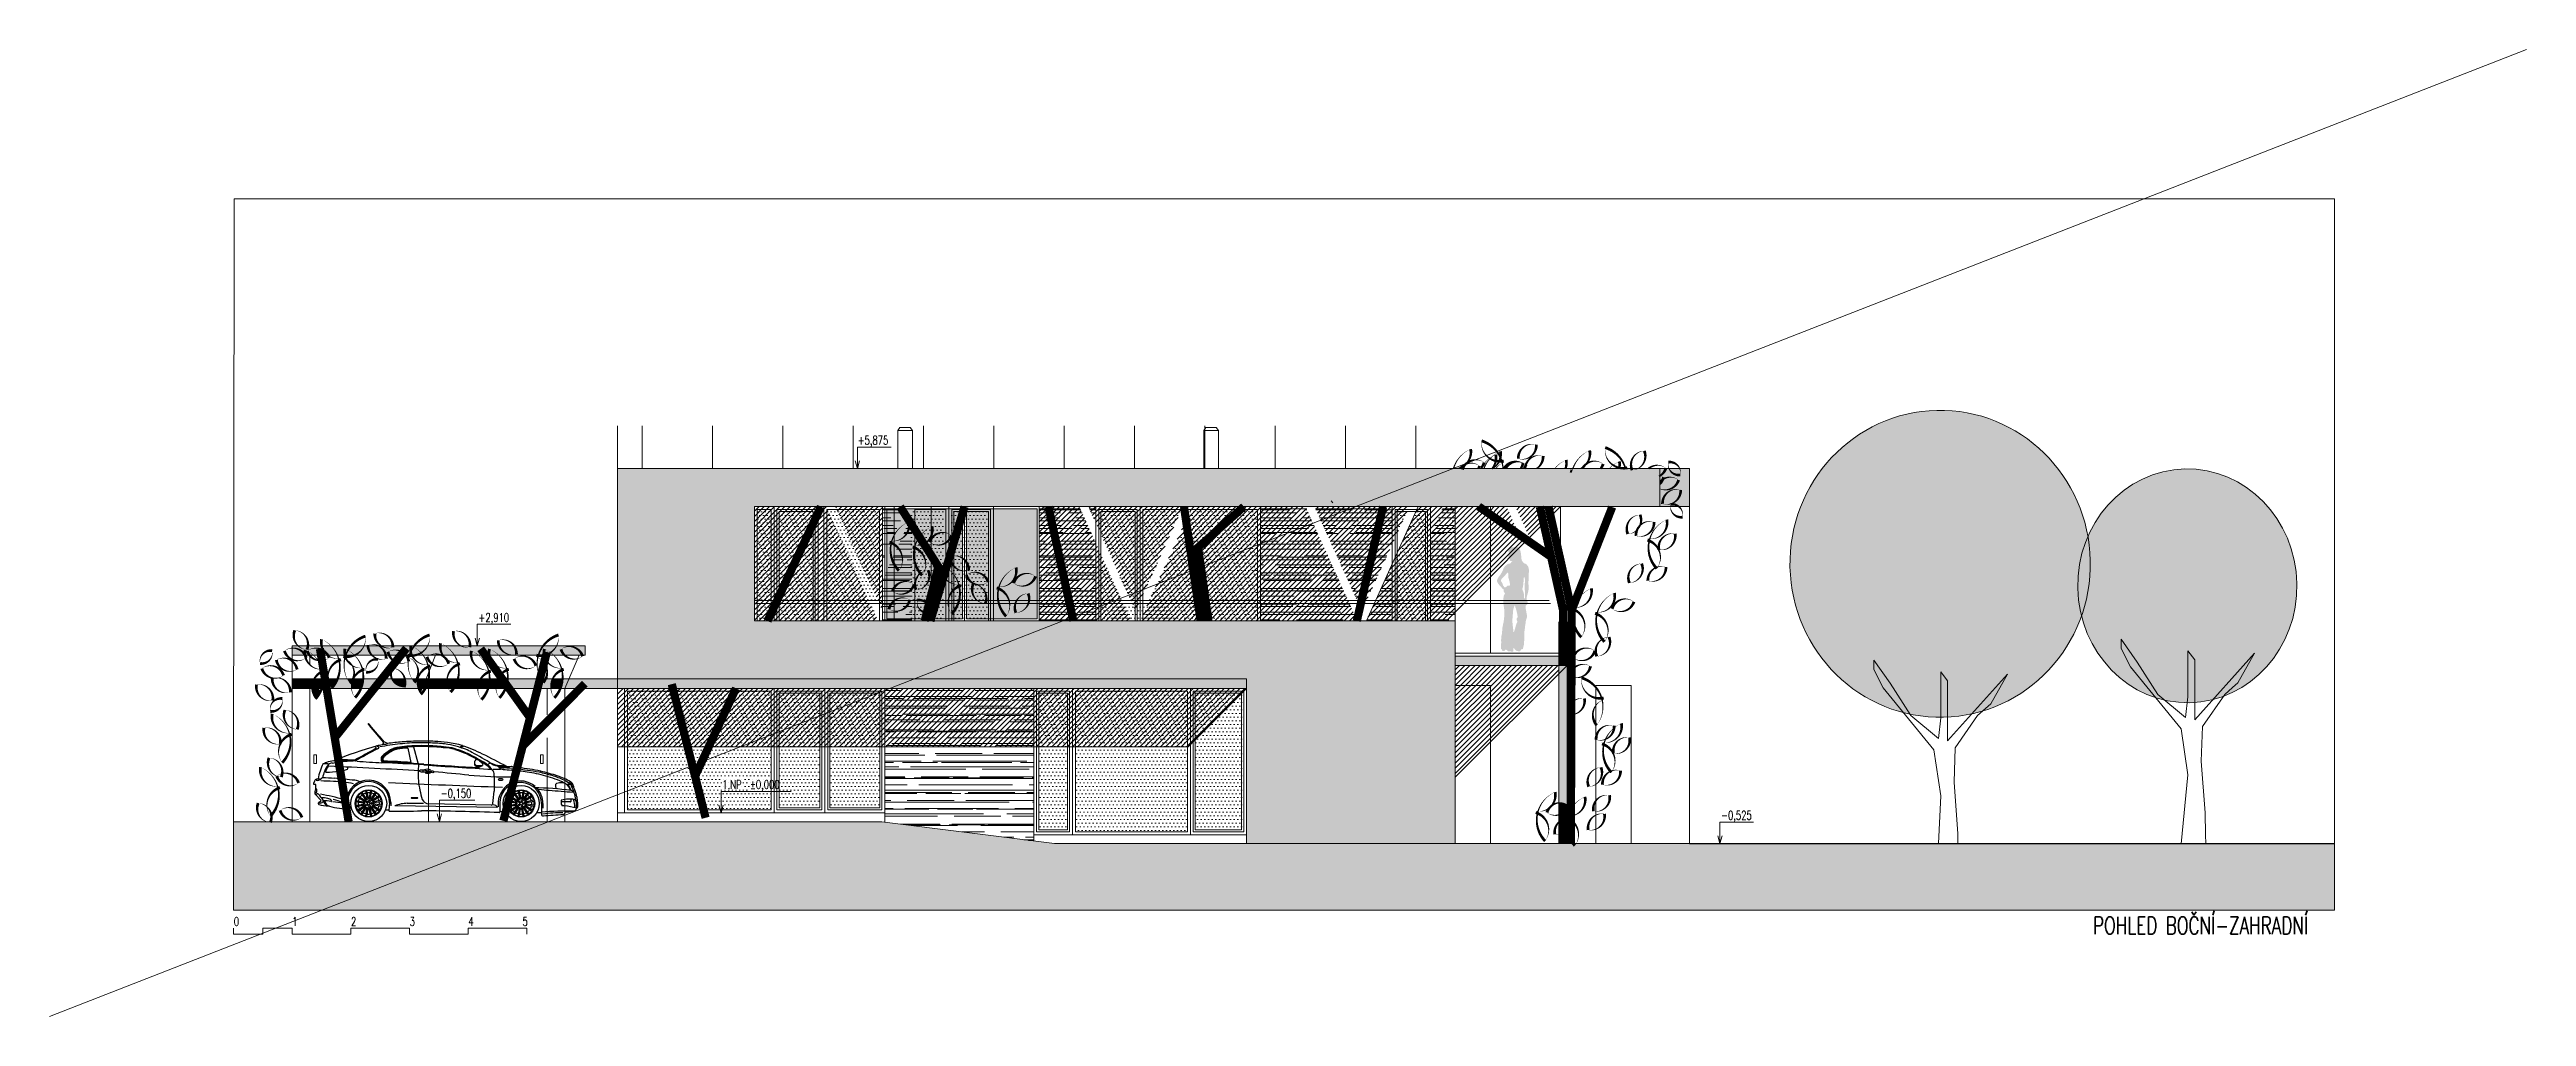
# Model space of a CAD drawing. Header units: metres. Extents: x -183 to 791, y -436 to 125.
# Drawn here: x 504.79 to 547.05, y -415.22 to -398.72 of the extents above; entities that cross this region are included whole.
import ezdxf

# ---------------------------------------------------------------- set-up
doc = ezdxf.new("R2010")
doc.units = ezdxf.units.M
doc.header["$MEASUREMENT"] = 0
doc.header["$XCLIPFRAME"] = 2
for name, color, linetype in [('01_SILNE', 1, 'Continuous'), ('AUTO', 8, 'Continuous'), ('koty', 4, 'Continuous'), ('okna', 4, 'Continuous'), ('SRAFA', 251, 'Continuous'), ('srafa fasada', 253, 'Continuous'), ('SRAFY', 3, 'Continuous'), ('SRAFY-TERÉN', 252, 'Continuous'), ('stafaz', 254, 'Continuous'), ('zariz.predmety', 203, 'Continuous')]:
    doc.layers.add(name, color=color, linetype=linetype)
doc.layers.add('FLOATING-WINDOWS', color=2, linetype='Continuous', plot=False)
doc.layers.add('nosne zdivo', color=6, linetype='Continuous', lineweight=50)
doc.layers.add('Standard', color=7, linetype='Continuous', lineweight=25)
doc.styles.add('ROMANS', font='romans.shx', dxfattribs={"width": 0.7})
picture_1 = doc.add_image_def('image2.jpg', size_in_pixel=(1024, 512))
pattern_1 = [(0, (0, -101.35717), (0.44, 0.2), [3, -0.4, 1, -0.2]), (0, (0.266, -101.25717), (-0.2, 0.266), [0.6, -0.066, 1.2, -0.15]), (0, (0.1, -101.18717), (1.04, 0.134), [1.6, -0.28, 0.8, -0.2])]
pattern_2 = [(0, (0, -101.35717), (0.03125, 0.0625), [0, -0.0625])]
pattern_3 = [(0, (-0.158707, -101.35717), (0.03125, 0.0625), [0, -0.0625])]
pattern_4 = [(225, (529.620144, -373.00782), (0.04419417, -0.04419417), [])]
pattern_5 = [(225, (529.620144, -383.00782), (0.04419417, -0.04419417), [])]

msp = doc.modelspace()

# ---------------------------------------------------------------- texts
at = {"layer": 'koty', "linetype": 'Continuous', "lineweight": 0, "char_height": 0.15, "width": 1.66419, "attachment_point": 1, "style": 'ROMANS'}
for s, insert in [('+5,875', (518.577, -405.309)), ('+2,910', (512.108, -408.334)), ('-0,150', (511.464, -411.334)), ('1.NP  %%P0,000', (516.268, -411.184)), ('-0,525', (533.308, -411.709)), ('0', (507.933, -413.519)), ('1', (508.933, -413.519)), ('2', (509.933, -413.519)), ('3', (510.933, -413.519)), ('4', (511.933, -413.519)), ('5', (512.858, -413.519))]:
    msp.add_mtext(s, dxfattribs=dict(at, insert=insert))
at = {"layer": 'Standard', "color": 7, "linetype": 'ByBlock', "lineweight": 25, "style": 'ROMANS', "width": 0.7}
msp.add_text('POHLED BOČNÍ-ZAHRADNÍ', height=0.3, dxfattribs=at).set_placement((539.651, -413.814))

# ---------------------------------------------------------------- hatches: boundary and pattern name
at = {"layer": 'SRAFA', "linetype": 'Continuous', "lineweight": 0, "ltscale": 0.5}
h = msp.add_hatch(dxfattribs=at)
h.set_pattern_fill('ANSI31,_O', color=256, scale=0.5)
h.set_pattern_definition(pattern_5)
h.paths.add_polyline_path([(516.815, -408.467), (518.923, -408.467), (518.038, -406.517), (516.815, -406.517)])
at = {"layer": 'SRAFA', "linetype": 'Continuous', "lineweight": 0}
h = msp.add_hatch(dxfattribs=at)
h.set_pattern_fill('DOTS', color=256, style=0)
h.set_pattern_definition(pattern_2)
h.paths.add_polyline_path([(517.1, -406.567), (516.862, -406.567), (516.862, -408.117), (517.1, -408.117)])
h = msp.add_hatch(dxfattribs=at)
h.set_pattern_fill('DOTS', color=256, style=0)
h.set_pattern_definition(pattern_2)
h.paths.add_polyline_path([(517.818, -406.602), (517.235, -406.602), (517.235, -408.117), (517.818, -408.117)])
h = msp.add_hatch(dxfattribs=at)
h.set_pattern_fill('DOTS', color=256, style=0)
h.set_pattern_definition(pattern_2)
h.paths.add_polyline_path([(518.06, -406.567), (518.05, -406.567), (518.05, -408.117), (518.764, -408.117)])
h = msp.add_hatch(dxfattribs=at)
h.set_pattern_fill('DOTS', color=256, style=0)
h.set_pattern_definition(pattern_2)
h.paths.add_polyline_path([(518.95, -406.567), (518.06, -406.567), (518.764, -408.117), (518.95, -408.117)])
at = {"layer": 'SRAFA', "linetype": 'Continuous', "lineweight": 0, "ltscale": 0.5}
h = msp.add_hatch(dxfattribs=at)
h.set_pattern_fill('ANSI31,_O', color=256, scale=0.5)
h.set_pattern_definition(pattern_5)
h.paths.add_polyline_path([(519, -408.297), (519, -406.517), (518.193, -406.517)])
at = {"layer": 'SRAFA', "linetype": 'Continuous', "lineweight": 0}
h = msp.add_hatch(dxfattribs=at)
h.set_pattern_fill('AR-RROOF', color=256, scale=0.2, style=0)
h.set_pattern_definition(pattern_1)
h.paths.add_polyline_path([(519.416, -406.517), (519, -406.517), (519, -407.435)])
h = msp.add_hatch(dxfattribs=at)
h.set_pattern_fill('AR-RROOF', color=256, scale=0.2, style=0)
h.set_pattern_definition(pattern_1)
h.paths.add_polyline_path([(519.5, -406.672), (519, -407.773), (519, -408.117), (519.5, -408.117)])
for points in [[(519.076, -406.552), (520.365, -406.552), (520.365, -408.432), (519.076, -408.432)], [(520.435, -406.552), (521.64, -406.552), (521.64, -408.432), (520.435, -408.432)]]:
    msp.add_hatch(color=254, dxfattribs=at).paths.add_polyline_path(points)
h = msp.add_hatch(dxfattribs=at)
h.set_pattern_fill('DOTS', color=256, style=0)
h.set_pattern_definition(pattern_3)
h.paths.add_polyline_path([(519.491, -406.567), (520.041, -406.567), (520.041, -408.467), (519.491, -408.467)])
h = msp.add_hatch(dxfattribs=at)
h.set_pattern_fill('DOTS', color=256, style=0)
h.set_pattern_definition(pattern_3)
h.paths.add_polyline_path([(520.176, -406.602), (520.806, -406.602), (520.806, -408.467), (520.176, -408.467)])
h = msp.add_hatch(dxfattribs=at)
h.set_pattern_fill('AR-RROOF', color=256, scale=0.2, style=0)
h.set_pattern_definition(pattern_1)
h.paths.add_polyline_path([(522.357, -406.517), (521.675, -406.517), (521.675, -408.117), (522.641, -408.117), (522.641, -407.141)])
at = {"layer": 'SRAFA', "linetype": 'Continuous', "lineweight": 0, "ltscale": 0.5}
h = msp.add_hatch(dxfattribs=at)
h.set_pattern_fill('ANSI31,_O', color=256, scale=0.5)
h.set_pattern_definition(pattern_5)
h.paths.add_polyline_path([(521.675, -408.467), (523.242, -408.467), (522.357, -406.517), (521.675, -406.517)])
at = {"layer": 'SRAFA', "linetype": 'Continuous', "lineweight": 0}
h = msp.add_hatch(dxfattribs=at)
h.set_pattern_fill('AR-RROOF', color=256, scale=0.2, style=0)
h.set_pattern_definition(pattern_1)
h.paths.add_polyline_path([(522.641, -406.517), (522.511, -406.517), (522.641, -406.802)], flags=17)
at = {"layer": 'SRAFA', "linetype": 'Continuous', "lineweight": 0, "ltscale": 0.5}
h = msp.add_hatch(dxfattribs=at)
h.set_pattern_fill('ANSI31,_O', color=256, scale=0.5)
h.set_pattern_definition(pattern_5)
h.paths.add_polyline_path([(523.319, -408.298), (524.128, -406.517), (522.511, -406.517)])
at = {"layer": 'SRAFA', "linetype": 'Continuous', "lineweight": 0}
h = msp.add_hatch(dxfattribs=at)
h.set_pattern_fill('DOTS', color=256, style=0)
h.set_pattern_definition(pattern_2)
h.paths.add_polyline_path([(523.309, -406.602), (522.726, -406.602), (522.726, -406.99), (523.237, -408.117), (523.309, -408.117)])
at = {"layer": 'SRAFA', "linetype": 'Continuous', "lineweight": 0, "ltscale": 0.5}
h = msp.add_hatch(dxfattribs=at)
h.set_pattern_fill('ANSI31,_O', color=256, scale=0.5)
h.set_pattern_definition(pattern_5)
h.paths.add_polyline_path([(523.394, -408.467), (527.102, -408.467), (526.216, -406.517), (524.281, -406.517)])
at = {"layer": 'SRAFA', "linetype": 'Continuous', "lineweight": 0}
h = msp.add_hatch(dxfattribs=at)
h.set_pattern_fill('DOTS', color=256, style=0)
h.set_pattern_definition(pattern_2)
h.paths.add_polyline_path([(524.105, -406.567), (523.444, -406.567), (523.444, -408.023)])
h = msp.add_hatch(dxfattribs=at)
h.set_pattern_fill('DOTS', color=256, style=0)
h.set_pattern_definition(pattern_2)
h.paths.add_polyline_path([(525.4, -406.567), (524.259, -406.567), (523.555, -408.117), (525.4, -408.117)])
h = msp.add_hatch(dxfattribs=at)
h.set_pattern_fill('AR-RROOF', color=256, scale=0.2, style=0)
h.set_pattern_definition(pattern_1)
h.paths.add_polyline_path([(526.216, -406.517), (525.45, -406.517), (525.45, -408.117), (526.943, -408.117)])
h = msp.add_hatch(dxfattribs=at)
h.set_pattern_fill('AR-RROOF', color=256, scale=0.2, style=0)
h.set_pattern_definition(pattern_1)
h.paths.add_polyline_path([(527.694, -407.163), (527.694, -406.517), (526.37, -406.517), (527.096, -408.117), (527.26, -408.117)])
at = {"layer": 'SRAFA', "linetype": 'Continuous', "lineweight": 0, "ltscale": 0.5}
h = msp.add_hatch(dxfattribs=at)
h.set_pattern_fill('ANSI31,_O', color=256, scale=0.5)
h.set_pattern_definition(pattern_5)
h.paths.add_polyline_path([(527.178, -408.298), (527.987, -406.517), (526.37, -406.517)])
h = msp.add_hatch(dxfattribs=at)
h.set_pattern_fill('ANSI31,_O', color=256, scale=0.5)
h.set_pattern_definition(pattern_4)
h.paths.add_polyline_path([(528.14, -406.517), (528.77, -406.517), (528.77, -408.316), (528.621, -408.467), (527.255, -408.467)])
at = {"layer": 'SRAFA', "linetype": 'Continuous', "lineweight": 0}
h = msp.add_hatch(dxfattribs=at)
h.set_pattern_fill('DOTS', color=256, style=0)
h.set_pattern_definition(pattern_2)
h.paths.add_polyline_path([(527.948, -406.602), (527.779, -406.602), (527.779, -406.975)], flags=17)
h = msp.add_hatch(dxfattribs=at)
h.set_pattern_fill('DOTS', color=256, style=0)
h.set_pattern_definition(pattern_2)
h.paths.add_polyline_path([(528.265, -406.602), (528.102, -406.602), (527.779, -407.314), (527.779, -408.117), (528.265, -408.117)])
h = msp.add_hatch(dxfattribs=at)
h.set_pattern_fill('AR-RROOF', color=256, scale=0.2, style=0)
h.set_pattern_definition(pattern_1)
h.paths.add_polyline_path([(528.77, -406.517), (528.57, -406.517), (528.35, -407.002), (528.35, -408.117), (528.77, -408.117)])
at = {"layer": 'SRAFA', "linetype": 'Continuous', "lineweight": 0, "ltscale": 0.5}
h = msp.add_hatch(dxfattribs=at)
h.set_pattern_fill('ANSI31,_O', color=256, scale=0.5)
h.set_pattern_definition(pattern_4)
h.paths.add_polyline_path([(528.77, -408.117), (528.969, -408.117), (529.37, -407.716), (529.37, -406.517), (528.77, -406.517)])
h = msp.add_hatch(dxfattribs=at)
h.set_pattern_fill('ANSI31,_O', color=256, scale=0.5)
h.set_pattern_definition(pattern_4)
h.paths.add_polyline_path([(529.37, -407.716), (529.934, -407.152), (529.646, -406.517), (529.37, -406.517)])
h = msp.add_hatch(dxfattribs=at)
h.set_pattern_fill('ANSI31,_O', color=256, scale=0.5)
h.set_pattern_definition(pattern_4)
h.paths.add_polyline_path([(530.04, -407.046), (530.569, -406.517), (529.8, -406.517)])
at = {"layer": 'SRAFA', "linetype": 'Continuous', "lineweight": 0}
h = msp.add_hatch(dxfattribs=at)
h.set_pattern_fill('DOTS', color=256, style=0)
h.set_pattern_definition(pattern_2)
h.paths.add_polyline_path([(522.726, -407.328), (522.726, -408.117), (523.084, -408.117)], flags=17)
h = msp.add_hatch(dxfattribs=at)
h.set_pattern_fill('AR-RROOF', color=256, scale=0.2, style=0)
h.set_pattern_definition(pattern_1)
h.paths.add_polyline_path([(527.694, -407.501), (527.414, -408.117), (527.694, -408.117)])
h = msp.add_hatch(dxfattribs=at)
h.set_pattern_fill('DOTS', color=256, style=0)
h.set_pattern_definition(pattern_2)
h.paths.add_polyline_path([(517.1, -408.167), (516.862, -408.167), (516.862, -408.467), (517.1, -408.467)])
h = msp.add_hatch(dxfattribs=at)
h.set_pattern_fill('DOTS', color=256, style=0)
h.set_pattern_definition(pattern_2)
h.paths.add_polyline_path([(517.818, -408.167), (517.235, -408.167), (517.235, -408.467), (517.818, -408.467)])
h = msp.add_hatch(dxfattribs=at)
h.set_pattern_fill('DOTS', color=256, style=0)
h.set_pattern_definition(pattern_2)
h.paths.add_polyline_path([(518.786, -408.167), (518.05, -408.167), (518.05, -408.467), (518.923, -408.467)])
h = msp.add_hatch(dxfattribs=at)
h.set_pattern_fill('AR-RROOF', color=256, scale=0.2, style=0)
h.set_pattern_definition(pattern_1)
h.paths.add_polyline_path([(519.5, -408.167), (519, -408.167), (519, -408.467), (519.5, -408.467)])
h = msp.add_hatch(dxfattribs=at)
h.set_pattern_fill('AR-RROOF', color=256, scale=0.2, style=0)
h.set_pattern_definition(pattern_1)
h.paths.add_polyline_path([(522.641, -408.167), (521.675, -408.167), (521.675, -408.467), (522.641, -408.467)])
h = msp.add_hatch(dxfattribs=at)
h.set_pattern_fill('DOTS', color=256, style=0)
h.set_pattern_definition(pattern_2)
h.paths.add_polyline_path([(523.106, -408.167), (522.726, -408.167), (522.726, -408.467), (523.242, -408.467)])
h = msp.add_hatch(dxfattribs=at)
h.set_pattern_fill('DOTS', color=256, style=0)
h.set_pattern_definition([(0, (-0.540526, -101.35717), (0.03125, 0.0625), [0, -0.0625])])
h.paths.add_polyline_path([(523.855, -408.167), (522.904, -408.167), (522.904, -408.467), (523.991, -408.467)])
h = msp.add_hatch(dxfattribs=at)
h.set_pattern_fill('DOTS', color=256, style=0)
h.set_pattern_definition(pattern_2)
h.paths.add_polyline_path([(525.4, -408.167), (523.532, -408.167), (523.444, -408.361), (523.444, -408.467), (525.4, -408.467)])
h = msp.add_hatch(dxfattribs=at)
h.set_pattern_fill('AR-RROOF', color=256, scale=0.2, style=0)
h.set_pattern_definition(pattern_1)
h.paths.add_polyline_path([(526.965, -408.167), (525.45, -408.167), (525.45, -408.467), (527.102, -408.467)])
h = msp.add_hatch(dxfattribs=at)
h.set_pattern_fill('AR-RROOF', color=256, scale=0.2, style=0)
h.set_pattern_definition(pattern_1)
h.paths.add_polyline_path([(527.694, -408.167), (527.391, -408.167), (527.255, -408.467), (527.694, -408.467)])
h = msp.add_hatch(dxfattribs=at)
h.set_pattern_fill('DOTS', color=256, style=0)
h.set_pattern_definition(pattern_2)
h.paths.add_polyline_path([(528.265, -408.167), (527.779, -408.167), (527.779, -408.467), (528.265, -408.467)])
h = msp.add_hatch(dxfattribs=at)
h.set_pattern_fill('AR-RROOF', color=256, scale=0.2, style=0)
h.set_pattern_definition(pattern_1)
h.paths.add_polyline_path([(528.77, -408.167), (528.35, -408.167), (528.35, -408.467), (528.77, -408.467)])
at = {"layer": 'SRAFA', "linetype": 'Continuous', "lineweight": 0, "ltscale": 0.5}
h = msp.add_hatch(dxfattribs=at)
h.set_pattern_fill('ANSI31,_O', color=256, scale=0.5)
h.set_pattern_definition(pattern_4)
h.paths.add_polyline_path([(528.77, -409.567), (529.37, -409.567), (529.37, -410.535), (530.538, -409.367), (530.538, -409.227), (528.77, -409.227)])
h = msp.add_hatch(dxfattribs=at)
h.set_pattern_fill('ANSI31,_O', color=256, scale=0.5)
h.set_pattern_definition(pattern_4)
h.paths.add_polyline_path([(514.48, -409.617), (514.48, -410.617), (524.212, -410.617), (525.212, -409.617)])
at = {"layer": 'SRAFA', "linetype": 'Continuous', "lineweight": 0}
h = msp.add_hatch(dxfattribs=at)
h.set_pattern_fill('DOTS', color=256, style=0)
h.set_pattern_definition(pattern_2)
h.paths.add_polyline_path([(514.65, -409.667), (517.1, -409.667), (517.1, -411.692), (514.65, -411.692)])
h = msp.add_hatch(dxfattribs=at)
h.set_pattern_fill('DOTS', color=256, style=0)
h.set_pattern_definition(pattern_2)
h.paths.add_polyline_path([(517.931, -409.702), (517.235, -409.702), (517.235, -411.657), (517.931, -411.657)])
h = msp.add_hatch(dxfattribs=at)
h.set_pattern_fill('DOTS', color=256, style=0)
h.set_pattern_definition(pattern_2)
h.paths.add_polyline_path([(518.956, -409.702), (518.101, -409.702), (518.101, -411.657), (518.956, -411.657)])
h = msp.add_hatch(dxfattribs=at)
h.set_pattern_fill('AR-RROOF', color=256, scale=0.2, style=0)
h.set_pattern_definition(pattern_1)
h.paths.add_polyline_path([(521.58, -409.617), (519.041, -409.617), (519.041, -411.742), (519.041, -411.899), (521.58, -412.222)])
h = msp.add_hatch(dxfattribs=at)
h.set_pattern_fill('DOTS', color=256, style=0)
h.set_pattern_definition(pattern_2)
h.paths.add_polyline_path([(521.665, -409.702), (522.155, -409.702), (522.155, -412.032), (521.665, -412.032)])
h = msp.add_hatch(dxfattribs=at)
h.set_pattern_fill('DOTS', color=256, style=0)
h.set_pattern_definition(pattern_2)
h.paths.add_polyline_path([(522.29, -409.667), (524.202, -409.667), (524.202, -412.067), (522.29, -412.067)])
h = msp.add_hatch(dxfattribs=at)
h.set_pattern_fill('DOTS', color=256, style=0)
h.set_pattern_definition(pattern_2)
h.paths.add_polyline_path([(524.337, -409.702), (525.127, -409.702), (525.127, -412.032), (524.337, -412.032)])
at = {"layer": 'SRAFA', "linetype": 'Continuous', "lineweight": 0, "ltscale": 0.5}
h = msp.add_hatch(dxfattribs=at)
h.set_pattern_fill('ANSI31,_O', color=256, scale=0.5)
h.set_pattern_definition(pattern_4)
h.paths.add_polyline_path([(528.77, -411.135), (529.37, -410.535), (529.37, -409.567), (528.77, -409.567)])
at = {"layer": 'srafa fasada', "linetype": 'Continuous', "lineweight": 0}
for points in [[(514.48, -405.867), (514.48, -409.457), (525.212, -409.457), (525.212, -412.267), (528.77, -412.267), (528.77, -408.467), (516.815, -408.467), (516.815, -406.517), (532.263, -406.517), (532.263, -405.867)], [(532.263, -406.517), (532.77, -406.517), (532.77, -405.867), (532.263, -405.867)]]:
    msp.add_hatch(color=253, dxfattribs=at).paths.add_polyline_path(points)
at = {"layer": 'SRAFY', "linetype": 'Continuous', "lineweight": 0}
for points in [[(513.93, -408.892), (508.93, -408.892), (508.93, -409.052), (513.93, -409.052)], [(509.304, -409.457), (508.93, -409.457), (508.93, -409.617), (509.263, -409.617, -0.134833)], [(509.467, -409.457), (509.304, -409.457, 0.134833), (509.263, -409.617), (509.436, -409.617, 0.078794)], [(509.54, -409.457), (509.467, -409.457, -0.078794), (509.436, -409.617), (509.94, -409.617, -0.132565), (509.969, -409.457), (509.968, -409.457, -0.086818), (509.92, -409.539, -0.046165), (509.869, -409.457), (509.703, -409.457, -0.090788), (509.601, -409.614, -0.137439)], [(509.968, -409.457), (509.869, -409.457, 0.046165), (509.92, -409.539, 0.086818)], [(510.142, -409.457), (509.969, -409.457, 0.132565), (509.94, -409.617), (510.104, -409.617, 0.079554)], [(510.632, -409.457), (510.142, -409.457, -0.079554), (510.104, -409.617), (511.073, -409.617, -0.130475), (511.072, -409.457), (511.053, -409.457, -0.067281), (511.013, -409.519, -0.035474), (510.973, -409.457), (510.851, -409.457, -0.153414), (510.839, -409.599, -0.285328)], [(511.053, -409.457), (510.973, -409.457, 0.035474), (511.013, -409.519, 0.067281)], [(511.258, -409.457), (511.072, -409.457, 0.130475), (511.073, -409.617), (511.2, -409.617, 0.082303)], [(511.572, -409.457), (511.258, -409.457, -0.082303), (511.2, -409.617), (511.593, -409.617, -0.131714)], [(511.756, -409.457), (511.572, -409.457, 0.131714), (511.593, -409.617), (511.684, -409.617, 0.085066)], [(512.144, -409.457), (511.756, -409.457, -0.084943), (511.684, -409.617), (511.684, -409.617), (512.095, -409.617, -0.136618)], [(512.299, -409.457), (512.144, -409.457, 0.136618), (512.095, -409.617), (512.273, -409.617, 0.078429)], [(512.433, -409.457), (512.299, -409.457, -0.078429), (512.273, -409.617), (512.404, -409.617, -0.132781)], [(512.606, -409.457), (512.433, -409.457, 0.132781), (512.404, -409.617), (512.568, -409.617, 0.079457)], [(513.37, -409.457), (513.253, -409.457, -0.067281), (513.213, -409.519, -0.035474), (513.173, -409.457), (512.606, -409.457, -0.079457), (512.568, -409.617), (513.341, -409.617, -0.132781)], [(513.543, -409.457), (513.37, -409.457, 0.132781), (513.341, -409.617), (513.505, -409.617, 0.079457)], [(525.212, -409.457), (514.48, -409.457), (513.543, -409.457, -0.079457), (513.505, -409.617), (525.212, -409.617)], [(530.538, -409.067), (528.77, -409.067), (528.77, -409.227), (530.538, -409.227)], [(530.678, -409.227), (530.543, -409.227), (530.538, -409.227), (530.538, -411.57, -0.154098), (530.678, -411.599)], [(509.384, -409.617), (509.263, -409.617, 0.157088), (509.324, -409.798, 0.069876), (509.408, -409.68)], [(511.154, -409.617), (511.073, -409.617, 0.084371), (511.117, -409.712)], [(530.678, -411.599, 0.154098), (530.538, -411.57), (530.538, -411.777, 0.187651), (530.678, -411.677)], [(530.678, -411.677, -0.187651), (530.538, -411.777), (530.538, -411.899, -0.16755), (530.678, -411.833), (530.678, -411.826, 0.021911), (530.652, -411.817, 0.520567), (530.674, -411.793, 0.004244), (530.678, -411.794)], [(530.678, -411.854), (530.678, -411.833, 0.16755), (530.538, -411.899), (530.538, -412.111, 0.167375), (530.678, -412.045), (530.678, -412.034, -0.08696)], [(530.678, -412.045, -0.167375), (530.538, -412.111), (530.538, -412.267), (530.678, -412.267)]]:
    msp.add_hatch(color=44, dxfattribs=at).paths.add_polyline_path(points)
for points in [[(509.703, -409.457), (509.54, -409.457, 0.137439), (509.601, -409.614, 0.090788)], [(510.851, -409.457), (510.632, -409.457, 0.285328), (510.839, -409.599, 0.153414)]]:
    msp.add_hatch(color=44, dxfattribs=at).paths.add_polyline_path(points, flags=17)
at = {"layer": 'SRAFY-TERÉN', "linetype": 'Continuous', "lineweight": 0}
msp.add_hatch(color=256, dxfattribs=at).paths.add_polyline_path([(543.77, -412.267), (541.575, -412.267), (541.575, -412.272), (541.153, -412.271), (541.153, -412.267), (530.835, -412.267, -0.032805), (530.813, -412.302, -0.021832), (530.783, -412.267), (521.936, -412.267), (518.986, -411.892), (508.562, -411.892, -0.013742), (508.557, -411.904, -0.069979), (508.492, -411.892), (507.93, -411.892), (507.93, -413.401), (543.77, -413.401)])
at = {"layer": 'stafaz', "linetype": 'Continuous', "ltscale": 0.001}
h = msp.add_hatch(color=256, dxfattribs=at)
h.paths.add_polyline_path([(529.598, -408.048), (529.601, -408.034), (529.61, -408.018), (529.617, -408.003), (529.62, -407.992), (529.607, -407.979), (529.601, -407.969), (529.596, -407.952), (529.596, -407.939), (529.597, -407.927), (529.581, -407.919), (529.57, -407.908), (529.559, -407.894), (529.548, -407.884), (529.539, -407.874), (529.527, -407.859), (529.516, -407.846), (529.505, -407.831), (529.497, -407.82), (529.491, -407.809), (529.486, -407.799), (529.483, -407.787), (529.483, -407.775), (529.487, -407.765), (529.491, -407.755), (529.495, -407.744), (529.501, -407.734), (529.508, -407.724), (529.517, -407.71), (529.526, -407.698), (529.537, -407.685), (529.545, -407.674), (529.551, -407.662), (529.56, -407.65), (529.568, -407.636), (529.572, -407.625), (529.579, -407.611), (529.584, -407.6), (529.588, -407.587), (529.593, -407.575), (529.599, -407.563), (529.606, -407.553), (529.614, -407.54), (529.627, -407.528), (529.638, -407.518), (529.654, -407.506), (529.667, -407.498), (529.677, -407.493), (529.687, -407.491), (529.698, -407.489), (529.708, -407.485), (529.719, -407.48), (529.727, -407.467), (529.727, -407.456), (529.74, -407.454), (529.747, -407.444), (529.732, -407.442), (529.722, -407.442), (529.712, -407.442), (529.702, -407.431), (529.699, -407.417), (529.692, -407.403), (529.689, -407.391), (529.686, -407.381), (529.678, -407.37), (529.677, -407.359), (529.679, -407.349), (529.685, -407.339), (529.689, -407.328), (529.691, -407.317), (529.679, -407.282), (529.676, -407.27), (529.674, -407.257), (529.674, -407.247), (529.676, -407.236), (529.682, -407.225), (529.693, -407.219), (529.706, -407.215), (529.718, -407.213), (529.732, -407.212), (529.744, -407.212), (529.757, -407.212), (529.768, -407.211), (529.779, -407.207), (529.793, -407.204), (529.807, -407.201), (529.823, -407.203), (529.841, -407.214), (529.851, -407.224), (529.865, -407.238), (529.871, -407.248), (529.879, -407.264), (529.884, -407.276), (529.887, -407.29), (529.89, -407.304), (529.892, -407.317), (529.893, -407.328), (529.894, -407.344), (529.897, -407.359), (529.897, -407.372), (529.897, -407.389), (529.899, -407.404), (529.903, -407.417), (529.907, -407.43), (529.913, -407.444), (529.92, -407.455), (529.929, -407.466), (529.938, -407.476), (529.953, -407.487), (529.967, -407.489), (529.978, -407.494), (529.989, -407.502), (529.991, -407.513), (530.003, -407.521), (530.014, -407.537), (530.019, -407.553), (530.023, -407.566), (530.026, -407.582), (530.029, -407.595), (530.031, -407.608), (530.031, -407.622), (530.029, -407.634), (530.026, -407.644), (530.025, -407.656), (530.023, -407.673), (530.023, -407.687), (530.023, -407.699), (530.023, -407.71), (530.024, -407.721), (530.024, -407.731), (530.024, -407.744), (530.024, -407.761), (530.023, -407.774), (530.021, -407.785), (530.019, -407.799), (530.019, -407.809), (530.019, -407.822), (530.02, -407.834), (530.021, -407.851), (530.023, -407.868), (530.024, -407.88), (530.024, -407.891), (530.025, -407.907), (530.022, -407.925), (530.021, -407.94), (530.018, -407.954), (530.015, -407.966), (530.012, -407.982), (530.008, -407.995), (530.005, -408.007), (530.002, -408.021), (529.998, -408.032), (529.997, -408.044), (529.992, -408.057), (529.99, -408.069), (529.989, -408.084), (529.989, -408.1), (529.993, -408.11), (529.997, -408.121), (530.003, -408.137), (530.007, -408.149), (530.008, -408.159), (530.003, -408.174), (529.993, -408.19), (529.981, -408.202), (529.971, -408.211), (529.972, -408.225), (529.972, -408.24), (529.972, -408.25), (529.975, -408.265), (529.979, -408.287), (529.981, -408.299), (529.983, -408.309), (529.986, -408.324), (529.989, -408.341), (529.993, -408.364), (529.993, -408.375), (529.995, -408.387), (529.995, -408.399), (529.994, -408.409), (529.991, -408.419), (529.983, -408.437), (529.978, -408.457), (529.973, -408.484), (529.971, -408.496), (529.971, -408.509), (529.969, -408.519), (529.967, -408.53), (529.964, -408.55), (529.963, -408.562), (529.961, -408.577), (529.959, -408.589), (529.958, -408.602), (529.957, -408.613), (529.955, -408.624), (529.954, -408.635), (529.952, -408.645), (529.951, -408.667), (529.951, -408.692), (529.951, -408.706), (529.951, -408.716), (529.951, -408.73), (529.951, -408.743), (529.951, -408.761), (529.95, -408.775), (529.949, -408.786), (529.949, -408.797), (529.947, -408.809), (529.947, -408.82), (529.946, -408.833), (529.945, -408.845), (529.943, -408.864), (529.94, -408.885), (529.938, -408.896), (529.933, -408.909), (529.93, -408.922), (529.926, -408.943), (529.916, -408.948), (529.904, -408.953), (529.894, -408.952), (529.89, -408.966), (529.883, -408.98), (529.869, -408.986), (529.851, -408.986), (529.84, -408.983), (529.83, -408.98), (529.811, -408.974), (529.798, -408.964), (529.787, -408.951), (529.776, -408.936), (529.765, -408.93), (529.764, -408.943), (529.764, -408.953), (529.763, -408.965), (529.765, -408.976), (529.765, -408.986), (529.754, -408.99), (529.741, -408.99), (529.73, -408.99), (529.718, -408.988), (529.707, -408.988), (529.691, -408.986), (529.677, -408.986), (529.665, -408.978), (529.655, -408.967), (529.641, -408.959), (529.628, -408.958), (529.617, -408.966), (529.615, -408.979), (529.604, -408.979), (529.588, -408.979), (529.577, -408.978), (529.571, -408.968), (529.571, -408.956), (529.557, -408.95), (529.551, -408.938), (529.552, -408.921), (529.553, -408.906), (529.553, -408.893), (529.553, -408.881), (529.553, -408.863), (529.555, -408.849), (529.556, -408.837), (529.556, -408.827), (529.554, -408.805), (529.554, -408.789), (529.556, -408.77), (529.559, -408.752), (529.558, -408.741), (529.558, -408.727), (529.563, -408.707), (529.566, -408.696), (529.569, -408.679), (529.571, -408.664), (529.57, -408.65), (529.572, -408.64), (529.573, -408.63), (529.572, -408.609), (529.574, -408.596), (529.575, -408.584), (529.58, -408.566), (529.583, -408.546), (529.585, -408.535), (529.587, -408.524), (529.589, -408.513), (529.595, -408.492), (529.596, -408.48), (529.598, -408.469), (529.6, -408.458), (529.604, -408.44), (529.604, -408.426), (529.605, -408.415), (529.606, -408.405), (529.607, -408.394), (529.609, -408.377), (529.608, -408.359), (529.61, -408.344), (529.61, -408.331), (529.61, -408.319), (529.61, -408.308), (529.61, -408.298), (529.61, -408.285), (529.608, -408.271), (529.605, -408.257), (529.602, -408.243), (529.6, -408.225), (529.597, -408.21), (529.595, -408.187), (529.593, -408.173), (529.591, -408.158), (529.591, -408.142), (529.591, -408.132), (529.591, -408.116), (529.591, -408.106), (529.591, -408.091), (529.593, -408.08), (529.595, -408.064)])
h.paths.add_polyline_path([(529.782, -408.21), (529.777, -408.223), (529.772, -408.234), (529.77, -408.245), (529.766, -408.256), (529.762, -408.271), (529.759, -408.288), (529.758, -408.303), (529.756, -408.316), (529.755, -408.334), (529.755, -408.346), (529.753, -408.36), (529.753, -408.371), (529.751, -408.387), (529.751, -408.398), (529.749, -408.409), (529.748, -408.423), (529.746, -408.436), (529.746, -408.449), (529.747, -408.46), (529.748, -408.481), (529.748, -408.502), (529.749, -408.518), (529.75, -408.534), (529.753, -408.551), (529.754, -408.564), (529.756, -408.577), (529.757, -408.59), (529.759, -408.601), (529.76, -408.613), (529.761, -408.624), (529.763, -408.636), (529.764, -408.648), (529.766, -408.662), (529.774, -408.649), (529.779, -408.638), (529.785, -408.62), (529.79, -408.606), (529.795, -408.588), (529.798, -408.575), (529.803, -408.557), (529.808, -408.539), (529.814, -408.522), (529.818, -408.511), (529.823, -408.498), (529.83, -408.485), (529.829, -408.471), (529.824, -408.461), (529.82, -408.45), (529.818, -408.439), (529.819, -408.429), (529.827, -408.416), (529.834, -408.404), (529.834, -408.387), (529.832, -408.365), (529.827, -408.342), (529.823, -408.328), (529.82, -408.31), (529.817, -408.297), (529.813, -408.281), (529.807, -408.261), (529.803, -408.248), (529.799, -408.238), (529.796, -408.226), (529.791, -408.215), (529.784, -408.199)], flags=16)
h.paths.add_polyline_path([(529.943, -408.046), (529.945, -408.063), (529.946, -408.073), (529.946, -408.088), (529.957, -408.079), (529.962, -408.066), (529.962, -408.054), (529.962, -408.043), (529.962, -408.03), (529.963, -408.018), (529.963, -408.007), (529.963, -407.995), (529.963, -407.983), (529.963, -407.972), (529.961, -407.958), (529.959, -407.947), (529.955, -407.93), (529.954, -407.919), (529.953, -407.901), (529.953, -407.89), (529.953, -407.874), (529.953, -407.863), (529.955, -407.849), (529.956, -407.837), (529.958, -407.822), (529.96, -407.81), (529.962, -407.8), (529.962, -407.788), (529.962, -407.777), (529.962, -407.767), (529.96, -407.751), (529.956, -407.731), (529.952, -407.721), (529.942, -407.724), (529.938, -407.74), (529.939, -407.75), (529.94, -407.762), (529.94, -407.773), (529.939, -407.788), (529.936, -407.8), (529.935, -407.811), (529.933, -407.823), (529.931, -407.834), (529.931, -407.847), (529.93, -407.857), (529.928, -407.877), (529.925, -407.889), (529.921, -407.902), (529.917, -407.913), (529.915, -407.924), (529.919, -407.937), (529.923, -407.948), (529.93, -407.964), (529.933, -407.975), (529.939, -407.989), (529.942, -408.005), (529.942, -408.022), (529.943, -408.034)], flags=16)
h.paths.add_polyline_path([(529.701, -407.866), (529.704, -407.855), (529.704, -407.843), (529.704, -407.832), (529.702, -407.821), (529.699, -407.807), (529.698, -407.797), (529.693, -407.778), (529.689, -407.765), (529.686, -407.751), (529.682, -407.739), (529.678, -407.726), (529.676, -407.714), (529.676, -407.702), (529.677, -407.688), (529.679, -407.676), (529.677, -407.662), (529.673, -407.651), (529.666, -407.641), (529.638, -407.667), (529.632, -407.678), (529.625, -407.688), (529.616, -407.699), (529.602, -407.712), (529.59, -407.721), (529.575, -407.734), (529.566, -407.746), (529.558, -407.759), (529.551, -407.769), (529.551, -407.782), (529.556, -407.792), (529.562, -407.806), (529.572, -407.819), (529.576, -407.83), (529.58, -407.841), (529.584, -407.851), (529.59, -407.867), (529.601, -407.88), (529.61, -407.89), (529.621, -407.897), (529.632, -407.892), (529.643, -407.883), (529.654, -407.871), (529.665, -407.864), (529.678, -407.863), (529.691, -407.863)], flags=16)
at = {"layer": 'zariz.predmety', "linetype": 'Continuous', "lineweight": 0}
h = msp.add_hatch(color=84, dxfattribs=at)
edge = h.paths.add_edge_path()
edge.add_ellipse((537.044, -407.492), major_axis=(0.056, -2.618), ratio=0.978577, start_angle=0, end_angle=360, ccw=False)
h = msp.add_hatch(color=84, dxfattribs=at)
edge = h.paths.add_edge_path()
edge.add_ellipse((541.261, -407.868), major_axis=(0.042, -1.994), ratio=0.937649, start_angle=0, end_angle=360, ccw=False)

# ---------------------------------------------------------------- linework, layer by layer
at = {"linetype": 'Continuous', "lineweight": 0}
for p, q in [((532.77, -405.867), (532.77, -412.267)), ((530.526, -408.117), (530.543, -408.117)), ((530.569, -408.117), (530.526, -408.117)), ((530.538, -409.017), (528.77, -409.017)), ((530.538, -409.067), (528.77, -409.067)), ((530.543, -409.227), (528.77, -409.227)), ((528.77, -409.567), (528.77, -412.267))]:
    msp.add_line(p, q, dxfattribs=at)
at = {"layer": '01_SILNE', "linetype": 'Continuous', "lineweight": 0}
for p, q in [((521.58, -405.867), (514.48, -405.867)), ((514.48, -409.457), (514.48, -405.867)), ((532.263, -405.867), (521.58, -405.867)), ((532.263, -406.517), (532.263, -405.867)), ((516.815, -406.517), (532.263, -406.517)), ((516.815, -408.467), (528.77, -408.467)), ((528.77, -408.467), (528.77, -412.267)), ((525.212, -409.457), (514.48, -409.457)), ((525.212, -412.267), (525.212, -409.457)), ((518.986, -411.892), (507.93, -411.892)), ((518.986, -411.892), (521.936, -412.267)), ((521.936, -412.267), (543.77, -412.267))]:
    msp.add_line(p, q, dxfattribs=at)
at = {"layer": 'AUTO'}
for p, q in [((510.407, -410.438), (510.248, -410.249)), ((510.411, -410.434), (510.252, -410.245)), ((510.339, -410.609), (510.36, -410.63)), ((510.374, -410.592), (510.406, -410.623)), ((510.499, -410.529), (510.481, -410.535)), ((510.481, -410.535), (510.484, -410.572)), ((510.554, -410.56), (510.499, -410.529)), ((510.902, -410.636), (510.956, -410.88)), ((511.086, -410.918), (510.999, -410.599)), ((511.788, -410.623), (511.835, -410.595)), ((511.806, -410.629), (511.849, -410.602)), ((509.37, -411.161), (509.421, -411.161)), ((509.456, -410.901), (509.542, -410.901)), ((511.162, -411.049), (511.163, -411.018)), ((512.174, -410.938), (512.088, -410.938)), ((512.108, -410.956), (512.122, -410.969)), ((512.484, -411.003), (512.36, -410.999)), ((509.301, -411.256), (509.301, -411.227)), ((509.33, -411.256), (509.301, -411.256)), ((509.314, -411.386), (509.348, -411.386)), ((509.422, -411.531), (509.316, -411.419)), ((509.348, -411.34), (509.326, -411.34)), ((509.33, -411.334), (509.33, -411.256)), ((509.368, -411.19), (509.341, -411.19)), ((509.348, -411.386), (509.348, -411.34)), ((509.377, -411.587), (509.377, -411.571)), ((509.412, -411.577), (509.377, -411.577)), ((509.381, -411.563), (509.422, -411.531)), ((509.873, -411.665), (509.873, -411.535)), ((510.015, -411.549), (510.162, -411.577)), ((510.019, -411.53), (510.166, -411.558)), ((510.044, -411.468), (510.169, -411.55)), ((510.055, -411.452), (510.18, -411.534)), ((510.102, -411.404), (510.186, -411.527)), ((510.118, -411.393), (510.202, -411.517)), ((510.179, -411.367), (510.21, -411.513)), ((510.198, -411.363), (510.229, -411.509)), ((510.266, -411.362), (510.237, -411.509)), ((510.284, -411.366), (510.256, -411.513)), ((510.347, -411.391), (510.265, -411.516)), ((510.363, -411.402), (510.281, -411.527)), ((510.411, -411.449), (510.287, -411.533)), ((510.422, -411.465), (510.298, -411.549)), ((510.448, -411.527), (510.301, -411.557)), ((510.452, -411.545), (510.305, -411.576)), ((510.589, -411.564), (510.58, -411.701)), ((510.611, -411.564), (510.611, -411.621)), ((510.893, -411.578), (511.17, -411.578)), ((512.444, -411.555), (512.444, -411.637)), ((512.469, -411.556), (512.469, -411.726)), ((512.617, -411.549), (512.764, -411.577)), ((512.62, -411.53), (512.767, -411.558)), ((512.645, -411.468), (512.77, -411.55)), ((512.656, -411.452), (512.781, -411.534)), ((512.703, -411.404), (512.787, -411.527)), ((512.719, -411.393), (512.803, -411.517)), ((512.781, -411.367), (512.811, -411.513)), ((512.8, -411.363), (512.83, -411.509)), ((512.867, -411.362), (512.839, -411.509)), ((512.886, -411.366), (512.858, -411.513)), ((512.948, -411.391), (512.866, -411.516)), ((512.964, -411.402), (512.882, -411.527)), ((513.012, -411.449), (512.888, -411.533)), ((513.023, -411.465), (512.899, -411.549)), ((513.049, -411.527), (512.903, -411.557)), ((513.053, -411.545), (512.906, -411.576)), ((513.181, -411.583), (513.18, -411.764)), ((513.206, -411.584), (513.206, -411.66)), ((513.671, -411.556), (513.515, -411.556)), ((513.7, -411.26), (513.615, -411.26)), ((513.681, -411.506), (513.681, -411.546)), ((509.936, -411.656), (509.873, -411.656)), ((510.016, -411.616), (510.162, -411.586)), ((510.02, -411.635), (510.166, -411.605)), ((510.046, -411.697), (510.17, -411.613)), ((510.057, -411.713), (510.18, -411.629)), ((510.104, -411.76), (510.187, -411.635)), ((510.12, -411.77), (510.203, -411.645)), ((510.183, -411.796), (510.211, -411.649)), ((510.202, -411.799), (510.23, -411.652)), ((510.269, -411.799), (510.239, -411.652)), ((510.288, -411.795), (510.257, -411.648)), ((510.35, -411.769), (510.266, -411.645)), ((510.366, -411.758), (510.281, -411.634)), ((510.413, -411.71), (510.288, -411.628)), ((510.423, -411.694), (510.298, -411.612)), ((510.449, -411.632), (510.302, -411.604)), ((510.452, -411.613), (510.305, -411.585)), ((510.58, -411.693), (510.519, -411.693)), ((512.434, -411.648), (510.682, -411.622)), ((512.323, -411.61), (511.258, -411.587)), ((512.565, -411.726), (512.469, -411.726)), ((512.617, -411.616), (512.764, -411.586)), ((512.621, -411.635), (512.768, -411.605)), ((512.647, -411.697), (512.771, -411.613)), ((512.658, -411.713), (512.782, -411.629)), ((512.706, -411.76), (512.788, -411.635)), ((512.722, -411.77), (512.804, -411.645)), ((512.784, -411.796), (512.812, -411.649)), ((512.803, -411.799), (512.831, -411.652)), ((512.87, -411.799), (512.84, -411.652)), ((512.889, -411.795), (512.859, -411.648)), ((512.951, -411.769), (512.867, -411.645)), ((512.967, -411.758), (512.883, -411.634)), ((513.014, -411.71), (512.889, -411.628)), ((513.025, -411.694), (512.9, -411.612)), ((513.05, -411.632), (512.903, -411.604)), ((513.054, -411.613), (512.907, -411.585)), ((513.18, -411.739), (513.098, -411.739))]:
    msp.add_line(p, q, dxfattribs=at)
for points in [[(510.251, -410.241), (510.234, -410.221, 1), (510.227, -410.227), (510.244, -410.247, 1)], [(511.124, -411.005, 0.008202), (511.16, -411.008, -0.060984), (511.194, -411.014, 0.078918), (511.257, -411.023, -0.039582), (511.331, -411.027, -0.168005), (511.353, -411.043, -0.169643), (511.329, -411.056, -0.039582), (511.255, -411.051, 0.043151), (511.184, -411.049, -0.084485), (511.119, -411.042, -0.845361)], [(512.047, -410.861, -0.077406), (512.066, -410.832, -0.329268), (512.085, -410.827, -0.037935), (512.114, -410.843, -0.115244), (512.177, -410.91, -0.19291), (512.178, -410.932, -0.287364), (512.15, -410.952, -0.079067), (512.087, -410.955, -0.153381), (512.056, -410.947, -0.17761), (512.046, -410.929, -0.049184), (512.043, -410.887, -0.138081)], [(512.465, -411.156), (512.507, -411.156, -1), (512.507, -411.19), (512.465, -411.19, -1)], [(510.97, -411.479), (511.062, -411.479, -1), (511.062, -411.496), (510.97, -411.496, -1)]]:
    msp.add_lwpolyline(points, format="xyb", close=True, dxfattribs=at)
msp.add_lwpolyline([(510.405, -410.44), (510.413, -410.433), (510.495, -410.53), (510.485, -410.534)], close=True, dxfattribs=at)
for centre, radius in [((510.234, -411.581), 0.307), ((510.234, -411.581), 0.231), ((510.197, -411.553), 0.0147), ((510.234, -411.581), 0.0221), ((510.248, -411.537), 0.0147), ((510.28, -411.581), 0.0147), ((512.835, -411.581), 0.307), ((512.835, -411.581), 0.231), ((512.798, -411.553), 0.0147), ((512.835, -411.581), 0.0221), ((512.85, -411.537), 0.0147), ((512.881, -411.581), 0.0147), ((510.196, -411.607), 0.0147), ((510.247, -411.625), 0.0147), ((512.798, -411.607), 0.0147), ((512.849, -411.625), 0.0147)]:
    msp.add_circle(centre, radius, dxfattribs=at)
for centre, radius, start, end in [((512.151, -416.901), 6.548, 105.6955, 112.5784), ((515.549, -420.586), 11.214, 117.5759, 119.6661), ((515.557, -420.599), 11.214, 117.4637, 119.6937), ((510.353, -410.637), 0.01, 297.5759, 45.5806), ((510.16, -409.166), 1.442, 278.5259, 282.2621), ((510.352, -410.568), 0.0881, 292.7303, 306.9214), ((510.399, -410.63), 0.01, 306.9214, 45.5806), ((511.074, -413.817), 3.265, 95.3003, 101.5174), ((511.013, -413.505), 2.981, 100.2191, 100.5671), ((511.257, -411.732), 1.247, 120.278, 128.9415), ((511.257, -411.732), 1.232, 120.3202, 128.9692), ((511.257, -411.732), 1.217, 120.3639, 129.0021), ((511.013, -413.505), 2.981, 93.9938, 98.856), ((510.827, -411.115), 0.501, 102.819, 113.3831), ((510.827, -411.115), 0.486, 102.8604, 113.2769), ((510.827, -411.115), 0.471, 102.9041, 113.165), ((510.971, -412.057), 1.453, 93.2963, 100.1212), ((510.971, -412.057), 1.438, 93.2868, 100.1071), ((510.971, -412.057), 1.423, 92.7947, 100.0925), ((511.079, -413.049), 2.502, 89.7865, 97.0436), ((511.121, -414.036), 3.518, 90.1734, 95.1448), ((511.129, -413.302), 2.707, 88.0988, 95.1173), ((511.129, -413.302), 2.692, 88.0951, 95.1224), ((510.99, -423.594), 13.048, 88.4012, 89.5675), ((510.96, -425.12), 14.604, 88.4296, 89.4089), ((511.191, -413.308), 2.711, 83.2811, 89.4103), ((511.191, -413.308), 2.696, 83.2682, 89.414), ((511.29, -412.326), 1.776, 80.4134, 87.9127), ((511.302, -412.557), 2.036, 82.2054, 88.3634), ((511.48, -411.383), 0.754, 72.8202, 87.9224), ((511.48, -411.383), 0.769, 72.8364, 87.8768), ((511.27, -412.631), 2.114, 74.4755, 81.6165), ((511.417, -411.706), 1.143, 72.2245, 81.5169), ((511.36, -411.896), 1.279, 62.9708, 74.4762), ((511.36, -411.896), 1.294, 62.9796, 74.4666), ((511.505, -411.593), 1.01, 60.9074, 75.0611), ((510.996, -413.118), 2.656, 63.5817, 71.6644), ((504.645, -423.973), 15.164, 59.5062, 60.9994), ((509.372, -411.233), 0.0718, 91.5687, 175.3669), ((510.337, -411.337), 0.983, 153.6509, 169.6739), ((509.488, -411.236), 0.1, 113.105, 135.3356), ((509.884, -411.213), 0.441, 156.051, 170.892), ((509.3, -416.836), 5.694, 86.4699, 88.5007), ((509.523, -410.938), 0.0566, 98.7316, 139.9906), ((509.801, -411.141), 0.337, 138.365, 161.5271), ((509.507, -411.036), 0.01, 157.5184, 270.3075), ((509.944, -411.217), 0.483, 147.3829, 157.5184), ((509.497, -409.166), 1.88, 270.3075, 277.166), ((509.645, -411.19), 0.335, 91.3088, 112.9858), ((509.554, -410.967), 0.02, 87.564, 147.3829), ((509.622, -411.003), 0.113, 96.64, 130.4179), ((505.551, -505.07), 94.208, 86.61938, 87.56398), ((505.292, -373.806), 37.336, 276.64, 276.8298), ((509.794, -414.788), 3.936, 86.9581, 92.281), ((508.695, -422.674), 11.561, 83.5419, 85.2613), ((509.795, -414.774), 3.936, 87.1187, 91.775), ((509.733, -410.747), 0.284, 269.7298, 299.636), ((510.069, -413.691), 2.835, 91.3401, 96.8298), ((509.861, -410.98), 0.0189, 310.1407, 84.6026), ((509.994, -410.833), 0.01, 267.1187, 299.6661), ((510.828, -401.779), 9.115, 264.9857, 267.6916), ((510.564, -410.817), 0.119, 176.0895, 215.6709), ((510.51, -410.816), 0.0652, 124.6627, 174.3086), ((510.51, -410.816), 0.0502, 124.0629, 182.4737), ((510.564, -410.817), 0.104, 180.3021, 211.7267), ((509.311, -439.408), 28.545, 86.2548, 87.6916), ((510.51, -410.816), 0.0352, 123.1061, 182.9135), ((510.564, -410.817), 0.0886, 180.109, 197.2792), ((509.311, -439.408), 28.56, 86.2548, 87.6633), ((510.498, -410.838), 0.02, 197.2792, 267.6208), ((509.311, -439.408), 28.575, 86.7008, 87.6208), ((512.467, -411.077), 1.39, 173.4564, 184.6753), ((528.096, -152.438), 259.04, 266.25485, 266.51258), ((528.096, -152.438), 259.025, 266.25485, 266.46443), ((511.232, -411.15), 0.152, 67.6509, 107.5977), ((511.249, -410.934), 0.133, 246.7949, 288.5206), ((509.926, -429.475), 18.487, 83.7375, 85.5736), ((510.844, -413.056), 2.548, 61.0788, 64.4955), ((512.67, -402.168), 8.96, 265.34, 270.1692), ((510.844, -413.056), 2.563, 57.2383, 64.4911), ((512.14, -410.804), 0.145, 228.6669, 245.6929), ((512.088, -410.918), 0.02, 245.6929, 270), ((510.844, -413.056), 2.548, 57.2453, 59.5354), ((505.801, -423.576), 14.334, 61.7331, 63.5817), ((511.879, -411.402), 0.597, 42.7656, 54.8535), ((511.879, -411.402), 0.612, 38.2961, 54.8829), ((512.46, -411.123), 0.278, 122.6442, 134.8134), ((512.532, -410.388), 0.548, 245.9852, 272.7672), ((512.537, -410.537), 0.419, 237.2277, 254.6418), ((512.122, -411.116), 0.255, 0.415, 21.4966), ((508.555, -411.242), 3.825, 358.0829, 1.918), ((512.532, -410.388), 0.563, 259.1361, 270.7579), ((512.494, -410.914), 0.0639, 206.5138, 238.1214), ((512.542, -410.89), 0.113, 224.016, 262.643), ((512.547, -410.83), 0.143, 234.8914, 267.7556), ((512.952, -405.56), 5.458, 265.5385, 266.9766), ((512.575, -410.287), 0.665, 266.9726, 278.3836), ((512.276, -414.545), 3.582, 82.5422, 85.7476), ((510.911, -426.164), 15.254, 82.3538, 83.3985), ((512.8, -410.631), 0.339, 247.6798, 269.0953), ((512.058, -417.47), 6.513, 80.4137, 83.9835), ((512.204, -415.735), 4.802, 78.4131, 82.9285), ((512.392, -414.358), 3.358, 75.1057, 80.5974), ((508.663, -428.934), 18.439, 75.2252, 75.9377), ((512.52, -413.862), 2.904, 71.2009, 77.1039), ((512.9, -412.517), 1.448, 62.4315, 75.8038), ((512.942, -412.483), 1.441, 64.2693, 72.9481), ((513.038, -412.341), 1.298, 60.4822, 71.2162), ((509.434, -411.394), 0.121, 149.901, 191.724), ((508.292, -400.355), 11.111, 275.2851, 275.4802), ((509.359, -411.443), 0.0279, 43.4817, 100.6675), ((509.336, -411.067), 0.127, 284.4838, 309.4333), ((509.387, -411.571), 0.01, 127.967, 180), ((508.929, -411.837), 0.611, 30.5728, 42.5493), ((508.897, -414.584), 3.201, 73.4216, 80.7424), ((509.344, -411.42), 0.171, 293.2898, 313.7453), ((509.284, -416.349), 5.154, 86.1019, 88.5315), ((509.406, -411.929), 0.449, 73.3821, 87.6298), ((509.463, -411.521), 0.01, 210.5728, 262.8462), ((508.301, -420.78), 9.322, 82.0453, 82.8462), ((509.551, -411.527), 0.0902, 190.4243, 252.8519), ((509.474, -411.276), 0.267, 267.4599, 270.6585), ((509.473, -411.561), 0.0177, 25.1227, 75.062), ((509.587, -411.527), 0.101, 194.7986, 248.1723), ((509.522, -411.606), 0.109, 43.8303, 83.0048), ((509.593, -411.538), 0.01, 262.0453, 43.8303), ((510.002, -408.996), 2.582, 261.5855, 265.4105), ((509.523, -412.094), 0.591, 62.5193, 79.5112), ((509.401, -414.898), 3.699, 81.0648, 86.3826), ((510.23, -411.564), 0.38, 359.9948, 175.4496), ((510.23, -411.564), 0.358, 359.9948, 175.4496), ((509.938, -411.617), 0.435, 65.1169, 82.3289), ((510.234, -411.581), 0.221, 171.6905, 189.1906), ((510.234, -411.581), 0.221, 149.1905, 166.6906), ((510.234, -411.581), 0.182, 172.2216, 188.6595), ((510.234, -411.581), 0.221, 126.6905, 144.1906), ((510.234, -411.581), 0.182, 149.7216, 166.1595), ((510.234, -411.581), 0.182, 127.2216, 143.6595), ((510.234, -411.581), 0.221, 104.1905, 121.6906), ((510.234, -411.581), 0.182, 104.7216, 121.1595), ((510.234, -411.581), 0.0922, 175.1831, 185.6981), ((510.234, -411.581), 0.0922, 152.6831, 163.1981), ((510.234, -411.581), 0.0922, 130.1831, 140.6981), ((510.234, -411.581), 0.0716, 176.9133, 183.9678), ((510.234, -411.581), 0.0716, 154.4133, 161.4678), ((510.234, -411.581), 0.0716, 131.9133, 138.9678), ((510.234, -411.581), 0.0922, 107.6831, 118.1981), ((510.234, -411.581), 0.221, 81.6905, 99.1906), ((510.234, -411.581), 0.0716, 109.4133, 116.4678), ((510.234, -411.581), 0.182, 82.2216, 98.6595), ((510.234, -411.581), 0.0922, 85.1831, 95.6981), ((510.234, -411.581), 0.0716, 86.9133, 93.9678), ((510.234, -411.581), 0.0716, 64.4133, 71.4678), ((510.234, -411.581), 0.0922, 62.6831, 73.1981), ((510.234, -411.581), 0.182, 59.7216, 76.1595), ((510.234, -411.581), 0.0716, 41.9133, 48.9678), ((510.234, -411.581), 0.221, 59.1905, 76.6906), ((510.234, -411.581), 0.0922, 40.1831, 50.6981), ((510.234, -411.581), 0.0716, 19.4133, 26.4678), ((510.234, -411.581), 0.0716, 356.9133, 3.9678), ((510.234, -411.581), 0.0922, 17.6831, 28.1981), ((510.234, -411.581), 0.0922, 355.1831, 5.6981), ((510.234, -411.581), 0.182, 37.2216, 53.6595), ((510.234, -411.581), 0.221, 36.6905, 54.1906), ((510.234, -411.581), 0.182, 14.7216, 31.1595), ((510.234, -411.581), 0.182, 352.2216, 8.6595), ((510.234, -411.581), 0.221, 14.1905, 31.6906), ((510.234, -411.581), 0.221, 351.6905, 9.1906), ((516.945, -279.828), 131.549, 267.22344, 268.07072), ((510.904, -412.157), 0.579, 91.0616, 112.5173), ((512.555, -411.049), 1.48, 185.452, 198.2483), ((511.27, -411.453), 0.135, 206.2012, 264.9644), ((506.136, -410.789), 6.268, 352.7116, 354.6795), ((512.825, -411.581), 0.382, 49.3178, 176.0659), ((512.825, -411.581), 0.357, 359.5661, 176.0659), ((512.835, -411.581), 0.221, 171.6905, 189.1906), ((512.835, -411.581), 0.221, 149.1905, 166.6906), ((512.835, -411.581), 0.182, 172.2216, 188.6595), ((512.835, -411.581), 0.221, 126.6905, 144.1906), ((512.835, -411.581), 0.182, 149.7216, 166.1595), ((512.835, -411.581), 0.182, 127.2216, 143.6595), ((512.835, -411.581), 0.221, 104.1905, 121.6906), ((512.835, -411.581), 0.182, 104.7216, 121.1595), ((512.835, -411.581), 0.0922, 175.1831, 185.6981), ((512.835, -411.581), 0.0922, 152.6831, 163.1981), ((512.835, -411.581), 0.0716, 176.9133, 183.9678), ((512.835, -411.581), 0.0922, 130.1831, 140.6981), ((512.835, -411.581), 0.0716, 154.4133, 161.4678), ((512.835, -411.581), 0.0716, 131.9133, 138.9678), ((512.835, -411.581), 0.0922, 107.6831, 118.1981), ((512.835, -411.581), 0.221, 81.6905, 99.1906), ((512.835, -411.581), 0.0716, 109.4133, 116.4678), ((512.835, -411.581), 0.182, 82.2216, 98.6595), ((512.835, -411.581), 0.0922, 85.1831, 95.6981), ((512.835, -411.581), 0.0716, 86.9133, 93.9678), ((512.835, -411.581), 0.0716, 64.4133, 71.4678), ((512.835, -411.581), 0.0922, 62.6831, 73.1981), ((512.835, -411.581), 0.182, 59.7216, 76.1595), ((512.835, -411.581), 0.0716, 41.9133, 48.9678), ((512.835, -411.581), 0.221, 59.1905, 76.6906), ((512.835, -411.581), 0.0922, 40.1831, 50.6981), ((512.835, -411.581), 0.0716, 19.4133, 26.4678), ((512.835, -411.581), 0.0716, 356.9133, 3.9678), ((512.835, -411.581), 0.0922, 17.6831, 28.1981), ((512.835, -411.581), 0.0922, 355.1831, 5.6981), ((512.835, -411.581), 0.182, 37.2216, 53.6595), ((512.835, -411.581), 0.221, 36.6905, 54.1906), ((512.835, -411.581), 0.182, 14.7216, 31.1595), ((512.835, -411.581), 0.182, 352.2216, 8.6595), ((512.835, -411.581), 0.221, 14.1905, 31.6906), ((512.835, -411.581), 0.221, 351.6905, 9.1906), ((512.95, -416.986), 5.674, 82.5281, 88.8909), ((512.825, -411.581), 0.382, 359.5661, 44.3495), ((513.333, -410.175), 1.179, 260.5446, 269.0683), ((515.8, -384.332), 27.137, 264.7439, 265.6161), ((513.455, -411.276), 0.0368, 114.5497, 191.2003), ((513.546, -411.257), 0.13, 191.5214, 216.0786), ((513.522, -411.465), 0.237, 85.5753, 110.2055), ((513.643, -411.557), 0.127, 168.0768, 204.9577), ((513.528, -411.533), 0.01, 104.7132, 168.0768), ((513.658, -412.028), 0.522, 80.2904, 104.7132), ((513.536, -411.34), 0.112, 48.6953, 87.7083), ((513.44, -411.472), 0.315, 42.4738, 66.071), ((513.498, -411.401), 0.183, 13.3691, 52.3678), ((513.419, -411.432), 0.278, 14.8697, 38.0696), ((513.675, -411.219), 0.0105, 138.8552, 217.0525), ((513.672, -411.239), 0.0275, 50.7284, 101.2033), ((513.63, -411.258), 0.0487, 357.2744, 41.1454), ((513.671, -411.546), 0.01, 270, 0), ((513.562, -411.325), 0.152, 17.0418, 37.4493), ((513.122, -411.601), 0.651, 10.2867, 29.9389), ((513.669, -411.424), 0.0671, 31.961, 73.3493), ((513.387, -411.45), 0.382, 24.7851, 37.3735), ((513.754, -411.262), 0.0504, 201.7973, 240.629), ((513.375, -411.641), 0.375, 357.8235, 20.3426), ((513.704, -411.291), 0.0295, 331.4254, 3.1308), ((513.237, -411.561), 0.555, 13.4711, 27.3735), ((513.719, -411.566), 0.0591, 17.9956, 62.8855), ((513.218, -411.628), 0.563, 356.402, 14.8092), ((513.118, -411.617), 0.684, 358.6283, 15.7387), ((509.387, -411.587), 0.01, 180, 252.4103), ((509.541, -411.101), 0.521, 252.4103, 270.9091), ((509.894, -410.549), 1.126, 250.8858, 268.4498), ((509.863, -411.665), 0.01, 268.4498, 0), ((510.234, -411.581), 0.221, 194.1905, 211.6906), ((510.234, -411.581), 0.221, 216.6905, 234.1906), ((510.234, -411.581), 0.182, 194.7216, 211.1595), ((510.234, -411.581), 0.182, 217.2216, 233.6595), ((510.234, -411.581), 0.221, 239.1905, 256.6906), ((510.234, -411.581), 0.182, 239.7216, 256.1595), ((510.234, -411.581), 0.0922, 197.6831, 208.1981), ((510.234, -411.581), 0.0922, 220.1831, 230.6981), ((510.234, -411.581), 0.0716, 199.4133, 206.4678), ((510.234, -411.581), 0.0716, 221.9133, 228.9678), ((510.234, -411.581), 0.0922, 242.6831, 253.1981), ((510.234, -411.581), 0.221, 261.6905, 279.1906), ((510.234, -411.581), 0.0716, 244.4133, 251.4678), ((510.234, -411.581), 0.182, 262.2216, 278.6595), ((510.234, -411.581), 0.0922, 265.1831, 275.6981), ((510.234, -411.581), 0.0716, 266.9133, 273.9678), ((510.234, -411.581), 0.0716, 289.4133, 296.4678), ((510.234, -411.581), 0.0922, 287.6831, 298.1981), ((510.234, -411.581), 0.182, 284.7216, 301.1595), ((510.234, -411.581), 0.0716, 311.9133, 318.9678), ((510.234, -411.581), 0.221, 284.1905, 301.6906), ((510.234, -411.581), 0.0922, 310.1831, 320.6981), ((510.234, -411.581), 0.0716, 334.4133, 341.4678), ((510.234, -411.581), 0.0922, 332.6831, 343.1981), ((510.234, -411.581), 0.182, 307.2216, 323.6595), ((510.234, -411.581), 0.221, 306.6905, 324.1906), ((510.234, -411.581), 0.182, 329.7216, 346.1595), ((510.234, -411.581), 0.221, 329.1905, 346.6906), ((510.59, -411.702), 0.01, 176.3316, 269.433), ((510.719, -398.646), 13.067, 269.433, 271.8261), ((510.121, -486.952), 75.253, 88.22036, 89.22748), ((512.324, -411.58), 0.03, 268.7787, 352.7116), ((512.36, -411.694), 0.0869, 32.0171, 91.2356), ((512.458, -411.724), 0.0114, 270.3247, 348.8251), ((512.835, -411.581), 0.221, 194.1905, 211.6906), ((512.835, -411.581), 0.221, 216.6905, 234.1906), ((512.835, -411.581), 0.182, 194.7216, 211.1595), ((512.835, -411.581), 0.182, 217.2216, 233.6595), ((512.835, -411.581), 0.221, 239.1905, 256.6906), ((512.835, -411.581), 0.182, 239.7216, 256.1595), ((512.835, -411.581), 0.0922, 197.6831, 208.1981), ((512.835, -411.581), 0.0922, 220.1831, 230.6981), ((512.835, -411.581), 0.0716, 199.4133, 206.4678), ((512.835, -411.581), 0.0716, 221.9133, 228.9678), ((512.835, -411.581), 0.0922, 242.6831, 253.1981), ((512.835, -411.581), 0.221, 261.6905, 279.1906), ((512.835, -411.581), 0.0716, 244.4133, 251.4678), ((512.835, -411.581), 0.182, 262.2216, 278.6595), ((512.835, -411.581), 0.0922, 265.1831, 275.6981), ((512.835, -411.581), 0.0716, 266.9133, 273.9678), ((512.835, -411.581), 0.0716, 289.4133, 296.4678), ((512.835, -411.581), 0.0922, 287.6831, 298.1981), ((512.835, -411.581), 0.182, 284.7216, 301.1595), ((512.835, -411.581), 0.0716, 311.9133, 318.9678), ((512.835, -411.581), 0.221, 284.1905, 301.6906), ((512.835, -411.581), 0.0922, 310.1831, 320.6981), ((512.835, -411.581), 0.0716, 334.4133, 341.4678), ((512.835, -411.581), 0.0922, 332.6831, 343.1981), ((512.835, -411.581), 0.182, 307.2216, 323.6595), ((512.835, -411.581), 0.221, 306.6905, 324.1906), ((512.835, -411.581), 0.182, 329.7216, 346.1595), ((512.835, -411.581), 0.221, 329.1905, 346.6906), ((513.216, -411.761), 0.0358, 183.7831, 263.4072), ((513.745, -420.94), 9.229, 89.9982, 93.5083), ((513.521, -413.815), 2.076, 89.2743, 98.7328), ((513.681, -416.756), 4.981, 91.4652, 95.401), ((513.536, -411.606), 0.01, 204.9577, 262.3525), ((513.655, -410.72), 0.904, 262.3525, 265.0748), ((513.832, -411.988), 0.35, 134.1054, 142.8218), ((513.426, -412.834), 1.223, 73.1774, 82.8777), ((513.819, -413.071), 1.354, 94.2334, 99.7669), ((513.709, -411.649), 0.0722, 277.3122, 348.2732), ((513.771, -411.635), 0.0306, 286.5704, 2.4168)]:
    msp.add_arc(centre, radius, start, end, dxfattribs=at)
at = {"layer": 'AUTO', "extrusion": (0, 0, -1)}
msp.add_ellipse((510.519, -410.566), major_axis=(0.0349, 0.0061), ratio=0.183524, start_param=0.034956, end_param=3.179145, dxfattribs=at)
at = {"layer": 'FLOATING-WINDOWS', "linetype": 'Continuous', "lineweight": 0}
for p, q in [((543.77, -412.267), (543.77, -401.267)), ((543.77, -412.267), (543.77, -401.267)), ((519.125, -406.517), (521.675, -406.517)), ((530.569, -406.517), (528.77, -408.316)), ((530.678, -409.227), (528.77, -411.135))]:
    msp.add_line(p, q, dxfattribs=at)
at = {"layer": 'FLOATING-WINDOWS', "color": 254, "linetype": 'Continuous', "lineweight": 0}
for p, q in [((532.263, -405.867), (532.77, -405.867)), ((511.255, -409.457), (511.255, -409.358)), ((530.543, -409.227), (530.678, -409.227)), ((511.255, -411.892), (511.255, -409.617))]:
    msp.add_line(p, q, dxfattribs=at)
at = {"layer": 'FLOATING-WINDOWS', "linetype": 'Continuous', "lineweight": 0, "flags": 128}
for points in [[(514.48, -405.867), (514.48, -409.457), (525.212, -409.457), (525.212, -412.267), (528.77, -412.267), (528.77, -408.467), (516.815, -408.467), (516.815, -406.517), (532.263, -406.517), (532.263, -405.867)], [(528.14, -406.517), (528.77, -406.517), (528.77, -408.316), (528.621, -408.467), (527.255, -408.467)], [(507.93, -411.892), (507.93, -413.401), (543.77, -413.401), (543.77, -412.267), (521.936, -412.267), (518.986, -411.892)]]:
    msp.add_lwpolyline(points, close=True, dxfattribs=at)
at = {"layer": 'FLOATING-WINDOWS', "linetype": 'Continuous', "lineweight": 0}
msp.add_lwpolyline([(532.263, -406.517), (532.77, -406.517), (532.77, -405.867), (532.263, -405.867)], close=True, dxfattribs=at)
at = {"layer": 'FLOATING-WINDOWS', "linetype": 'Continuous', "lineweight": 0, "ltscale": 0.5, "flags": 128}
msp.add_lwpolyline([(514.48, -409.617), (514.48, -410.617), (524.212, -410.617), (525.212, -409.617)], close=True, dxfattribs=at)
at = {"layer": 'FLOATING-WINDOWS', "color": 254, "linetype": 'Continuous', "lineweight": 0}
for points in [[(509.3, -410.75), (509.342, -410.75), (509.342, -410.902), (509.3, -410.902)], [(513.21, -410.75), (513.168, -410.75), (513.168, -410.902), (513.21, -410.902)]]:
    msp.add_lwpolyline(points, close=True, dxfattribs=at)
at = {"layer": 'koty', "linetype": 'Continuous', "lineweight": 0}
for p, q in [((518.572, -405.867), (518.572, -405.5)), ((518.572, -405.5), (519.148, -405.5)), ((518.572, -405.867), (518.535, -405.734)), ((518.572, -405.867), (518.608, -405.734)), ((512.086, -408.892), (512.086, -408.525)), ((512.086, -408.525), (512.661, -408.525)), ((512.086, -408.892), (512.05, -408.759)), ((512.086, -408.892), (512.123, -408.759)), ((511.442, -411.892), (511.442, -411.525)), ((511.442, -411.525), (512.044, -411.525)), ((516.246, -411.742), (516.246, -411.375)), ((516.246, -411.375), (517.443, -411.375)), ((511.442, -411.892), (511.405, -411.759)), ((511.442, -411.892), (511.478, -411.759)), ((516.246, -411.742), (516.21, -411.609)), ((516.246, -411.742), (516.283, -411.609)), ((533.286, -412.267), (533.286, -411.9)), ((533.286, -411.9), (533.86, -411.9)), ((533.286, -412.267), (533.25, -412.134)), ((533.286, -412.267), (533.323, -412.134))]:
    msp.add_line(p, q, dxfattribs=at)
at = {"layer": 'nosne zdivo', "linetype": 'Continuous', "lineweight": 0}
for p, q in [((504.789, -415.216), (547.047, -398.718)), ((514.48, -405.867), (514.48, -405.141)), ((514.9, -405.867), (514.9, -405.141)), ((516.1, -405.867), (516.1, -405.141)), ((517.3, -405.867), (517.3, -405.141)), ((518.5, -405.867), (518.5, -405.141)), ((519.7, -405.867), (519.7, -405.141)), ((520.9, -405.867), (520.9, -405.141)), ((522.1, -405.867), (522.1, -405.141)), ((523.3, -405.867), (523.3, -405.141)), ((524.5, -405.867), (524.5, -405.141)), ((525.7, -405.867), (525.7, -405.141)), ((526.9, -405.867), (526.9, -405.141)), ((528.1, -405.867), (528.1, -405.141))]:
    msp.add_line(p, q, dxfattribs=at)
at = {"layer": 'nosne zdivo', "linetype": 'Continuous', "lineweight": 0, "flags": 128}
msp.add_lwpolyline([(526.683, -406.451), (526.657, -406.418)], dxfattribs=at)
at = {"layer": 'okna', "linetype": 'Continuous', "lineweight": 0}
for p, q in [((517.9, -406.517), (517.9, -408.467)), ((517.9, -406.517), (518, -406.517)), ((519, -406.517), (519, -408.467)), ((519, -406.517), (519.6, -406.517)), ((519.041, -408.467), (519.041, -406.517)), ((521.05, -406.517), (521.58, -406.517)), ((521.675, -408.467), (521.675, -406.517)), ((530.373, -408.117), (516.815, -408.117)), ((530.395, -408.167), (516.815, -408.167)), ((528.35, -408.117), (530.373, -408.117)), ((514.48, -411.892), (514.48, -409.617)), ((528.77, -409.567), (529.37, -409.567)), ((529.37, -409.567), (529.37, -412.267)), ((529.37, -409.567), (529.37, -412.267)), ((531.17, -409.567), (531.17, -412.267)), ((531.17, -409.567), (531.77, -409.567)), ((531.77, -409.567), (531.77, -412.267)), ((514.6, -411.742), (514.48, -411.742)), ((519.041, -411.742), (519.041, -411.899)), ((524.252, -412.117), (525.212, -412.117))]:
    msp.add_line(p, q, dxfattribs=at)
for points in [[(516.815, -406.517), (517.9, -406.517), (517.9, -408.467), (516.815, -408.467)], [(516.815, -406.517), (517.15, -406.517), (517.15, -408.467), (516.815, -408.467)], [(516.862, -406.567), (517.1, -406.567), (517.1, -408.467), (516.862, -408.467)], [(517.15, -406.517), (517.903, -406.517), (517.903, -408.467), (517.15, -408.467)], [(517.2, -406.567), (517.853, -406.567), (517.853, -408.467), (517.2, -408.467)], [(517.235, -406.602), (517.818, -406.602), (517.818, -408.467), (517.235, -408.467)], [(518, -406.517), (519, -406.517), (519, -408.467), (518, -408.467)], [(518.05, -406.567), (518.95, -406.567), (518.95, -408.467), (518.05, -408.467)], [(519.041, -406.517), (520.4, -406.517), (520.4, -408.467), (519.041, -408.467)], [(519.076, -406.552), (520.365, -406.552), (520.365, -408.432), (519.076, -408.432)], [(520.4, -406.517), (521.675, -406.517), (521.675, -408.467), (520.4, -408.467)], [(520.435, -406.552), (521.64, -406.552), (521.64, -408.432), (520.435, -408.432)], [(522.641, -406.517), (523.394, -406.517), (523.394, -408.467), (522.641, -408.467)], [(522.691, -406.567), (523.344, -406.567), (523.344, -408.467), (522.691, -408.467)], [(522.726, -406.602), (523.309, -406.602), (523.309, -408.467), (522.726, -408.467)], [(523.394, -406.517), (525.45, -406.517), (525.45, -408.467), (523.394, -408.467)], [(523.444, -406.567), (525.4, -406.567), (525.4, -408.467), (523.444, -408.467)], [(527.694, -406.517), (528.35, -406.517), (528.35, -408.467), (527.694, -408.467)], [(527.744, -406.567), (528.3, -406.567), (528.3, -408.467), (527.744, -408.467)], [(527.779, -406.602), (528.265, -406.602), (528.265, -408.467), (527.779, -408.467)], [(514.6, -409.617), (517.15, -409.617), (517.15, -411.742), (514.6, -411.742)], [(514.65, -409.667), (517.1, -409.667), (517.1, -411.692), (514.65, -411.692)], [(517.15, -409.617), (518.016, -409.617), (518.016, -411.742), (517.15, -411.742)], [(517.2, -409.667), (517.966, -409.667), (517.966, -411.692), (517.2, -411.692)], [(517.235, -409.702), (517.931, -409.702), (517.931, -411.657), (517.235, -411.657)], [(518.016, -409.617), (519.041, -409.617), (519.041, -411.742), (518.016, -411.742)], [(518.066, -409.667), (518.991, -409.667), (518.991, -411.692), (518.066, -411.692)], [(518.101, -409.702), (518.956, -409.702), (518.956, -411.657), (518.101, -411.657)], [(521.58, -409.617), (522.24, -409.617), (522.24, -412.117), (521.58, -412.117)], [(521.63, -409.667), (522.19, -409.667), (522.19, -412.067), (521.63, -412.067)], [(521.665, -409.702), (522.155, -409.702), (522.155, -412.032), (521.665, -412.032)], [(522.24, -409.617), (524.252, -409.617), (524.252, -412.117), (522.24, -412.117)], [(522.29, -409.667), (524.202, -409.667), (524.202, -412.067), (522.29, -412.067)], [(524.302, -409.667), (525.162, -409.667), (525.162, -412.067), (524.302, -412.067)], [(524.337, -409.702), (525.127, -409.702), (525.127, -412.032), (524.337, -412.032)]]:
    msp.add_lwpolyline(points, close=True, dxfattribs=at)
for points in [[(530.538, -409.017), (529.37, -409.017), (529.37, -406.517), (530.569, -406.517), (530.569, -408.211)], [(521.58, -412.222), (521.58, -409.617), (525.212, -409.617), (525.212, -412.267)]]:
    msp.add_lwpolyline(points, dxfattribs=at)
at = {"layer": 'SRAFA', "linetype": 'Continuous', "lineweight": 0}
for p, q in [((519.26, -405.217), (519.298, -405.167)), ((519.26, -405.867), (519.26, -405.217)), ((519.26, -405.217), (519.51, -405.217)), ((519.298, -405.167), (519.472, -405.167)), ((519.51, -405.217), (519.472, -405.167)), ((519.51, -405.217), (519.51, -405.867)), ((524.48, -405.217), (524.518, -405.167)), ((524.48, -405.867), (524.48, -405.217)), ((524.48, -405.217), (524.73, -405.217)), ((524.518, -405.167), (524.692, -405.167)), ((524.73, -405.217), (524.692, -405.167)), ((524.73, -405.217), (524.73, -405.867))]:
    msp.add_line(p, q, dxfattribs=at)
for points in [[(519.2, -406.517), (519.833, -406.517), (519.833, -408.467), (519.2, -408.467)], [(519.55, -406.567), (520.083, -406.567), (520.083, -408.467), (519.55, -408.467)], [(520.133, -406.517), (520.891, -406.517), (520.891, -408.467), (520.133, -408.467)], [(520.183, -406.567), (520.841, -406.567), (520.841, -408.467), (520.183, -408.467)], [(520.218, -406.602), (520.806, -406.602), (520.806, -408.467), (520.218, -408.467)]]:
    msp.add_lwpolyline(points, close=True, dxfattribs=at)
at = {"layer": 'SRAFY', "linetype": 'Continuous', "lineweight": 0}
for p, q in [((521.373, -406.517), (526.646, -406.517)), ((522.915, -406.517), (523.068, -406.517)), ((524.685, -406.517), (524.839, -406.517)), ((528.77, -408.467), (528.77, -406.517)), ((524.087, -408.467), (523.933, -408.467)), ((508.93, -411.892), (508.93, -408.892)), ((513.28, -409.457), (513.28, -408.992)), ((513.93, -409.052), (513.93, -408.892)), ((509.23, -409.216), (509.23, -409.052)), ((509.23, -411.892), (509.23, -409.617)), ((513.28, -410.071), (513.28, -409.617)), ((513.58, -411.892), (513.58, -409.617)), ((513.28, -411.892), (513.28, -410.46)), ((507.93, -413.71), (507.93, -413.81)), ((507.93, -413.81), (508.43, -413.81)), ((508.43, -413.81), (508.43, -413.71)), ((508.43, -413.71), (508.93, -413.71)), ((508.93, -413.71), (508.93, -413.81)), ((508.93, -413.81), (509.93, -413.81)), ((509.93, -413.81), (509.93, -413.71)), ((509.93, -413.71), (510.93, -413.71)), ((510.93, -413.71), (510.93, -413.81)), ((510.93, -413.81), (511.93, -413.81)), ((511.93, -413.81), (511.93, -413.71)), ((511.93, -413.71), (512.93, -413.71)), ((512.93, -413.71), (512.93, -413.81))]:
    msp.add_line(p, q, dxfattribs=at)
at = {"layer": 'SRAFY', "color": 44, "linetype": 'Continuous', "lineweight": 0}
for p, q in [((527.255, -408.467), (528.14, -406.517)), ((530.538, -408.482), (530.538, -412.267)), ((530.678, -408.482), (530.678, -412.267)), ((513.93, -408.892), (508.93, -408.892)), ((513.93, -409.052), (508.93, -409.052)), ((514.48, -409.457), (508.93, -409.457)), ((511.216, -409.457), (511.374, -409.052)), ((525.212, -409.617), (508.93, -409.617))]:
    msp.add_line(p, q, dxfattribs=at)
at = {"layer": 'SRAFY', "color": 44, "linetype": 'Continuous', "lineweight": 0, "const_width": 0.14, "flags": 128}
for points in [[(517.039, -408.467), (517.95, -406.517)], [(520.083, -407.743), (519.3, -406.517)], [(519.817, -408.467), (520.4, -406.517)], [(522.256, -408.467), (521.83, -406.517)], [(524.428, -408.467), (524.144, -406.517)], [(524.293, -407.294), (525.165, -406.517)], [(527.092, -408.467), (527.54, -406.517)], [(529.171, -406.514), (530.39, -407.362)], [(530.611, -408.285), (530.215, -406.517)], [(530.757, -408.285), (530.362, -406.517)], [(530.757, -408.285), (531.449, -406.524)], [(524.561, -408.467), (524.389, -407.246)], [(519.72, -408.467), (519.956, -407.528)], [(530.611, -409.227), (530.611, -408.193)], [(530.744, -412.267), (530.757, -408.285)], [(509.403, -408.941), (509.892, -411.892)], [(509.655, -410.46), (510.877, -408.934)], [(512.981, -410.11), (512.145, -408.942)], [(513.274, -408.998), (512.533, -411.878)], [(512.857, -410.606), (513.923, -409.536)], [(515.405, -409.546), (515.982, -411.826)], [(515.785, -411.15), (516.501, -409.617)]]:
    msp.add_lwpolyline(points, dxfattribs=at)
at = {"layer": 'zariz.predmety', "color": 253, "linetype": 'Continuous', "ltscale": 0.001}
for points in [[(528.724, -405.867, 0.0413, 0.05, 0.084025), (528.723, -405.861, 0, 0.05, 0.520567), (529.033, -405.535, 0, 0.0229, 0.223658), (528.741, -405.867, 0, 0, 0)], [(529.394, -405.873, 0.0251, 0.05, 0.243333), (529.463, -405.63, 0, 0.0178, 0.172137), (529.208, -405.867, 0, 0.0178, 0.172137)], [(529.586, -405.867, 0.0181, 0.05, 0.316195), (529.221, -405.394, 0, 0, 0), (529.221, -405.394, 0, 0.05, 0.520567), (529.598, -405.738, 0, 0.05, 0.520567), (529.591, -405.769, 0, 0.0154, 0.149233), (529.465, -405.867, 0, 0, 0)], [(529.394, -405.873, 0.0159, 0.05, 0.339435), (529.541, -405.573, 0, 0.0209, 0.203594), (529.26, -405.867, 0, 0.0209, 0.203594)], [(530.158, -405.867, 0.0224, 0.05, 0.271091), (530.27, -405.655, 0, 0, 0), (530.27, -405.655, 0, 0.0473, 0.488011), (529.962, -405.867, 0, 0, 0)], [(530.887, -405.872, 0.0128, 0.05, 0.372704), (531.064, -405.558, 0, 0.0217, 0.211165), (530.778, -405.867, 0, 0.0217, 0.211165)], [(531.674, -405.86, 0.0244, 0.05, 0.250948), (531.329, -405.51, 0, 0, 0), (531.329, -405.51, 0, 0.05, 0.520567), (531.706, -405.854, 0, 0.0245, 0.239565), (531.695, -405.867, 0, 0, 0)], [(529.168, -405.867, 0.0447, 0.05, 0.051147), (529.187, -405.823, 0, 0.0408, 0.413223), (528.855, -405.867, 0, 0, 0)], [(529.217, -405.85, 0.0392, 0.05, 0.103735), (529.265, -405.765, 0, 0.05, 0.520567), (528.894, -405.884, 0, 0, 0), (528.894, -405.884, 0, 0, 0)], [(529.889, -405.867, 0.0388, 0.05, 0.108358), (529.928, -405.773, 0, 0, 0), (529.928, -405.773, 0, 0.0419, 0.425803), (529.599, -405.867, 0, 0, 0)], [(529.946, -405.867, 0.0419, 0.05, 0.078048), (529.978, -405.801, 0, 0.0437, 0.445783), (529.631, -405.867, 0, 0, 0)], [(530.653, -405.867, 0.0358, 0.05, 0.136798), (530.664, -405.72, 0, 0.0124, 0.119168), (530.468, -405.867, 0, 0.0124, 0.119168)], [(530.764, -405.919, 0.0472, 0.05, 0.02656), (530.732, -405.908, 0, 0.05, 0.520567), (530.754, -405.885, 0, 0, 0)], [(531.253, -405.867, 0.0402, 0.05, 0.094624), (531.295, -405.789, 0, 0.0453, 0.463992), (530.941, -405.867, 0, 0, 0)], [(531.568, -405.867, 0.0384, 0.05, 0.111729), (531.571, -405.746, 0, 0.0106, 0.102361), (531.398, -405.867, 0, 0, 0)], [(532.248, -406, 0.0293, 0.05, 0.201601), (532.366, -405.86, 0, 0.0352, 0.351589), (532.069, -405.867, 0, 0, 0)], [(532.263, -406.134, 0.0351, 0.05, 0.143938), (532.323, -406.014, 0, 0, 0), (532.323, -406.014, 0, 0.0098, 0.09434), (532.24, -405.984, 0, 0, 0)], [(532.263, -406.212, 0.00657, 0.05, 0.44288), (532.582, -406.063, 0, 0.0385, 0.387665), (532.263, -406.092, 0, 0, 0)]]:
    msp.add_lwpolyline(points, format="xyseb", dxfattribs=at)
for points in [[(530.155, -405.461, 0, 0, 0.520567), (530.155, -405.461, 0, 0.05, 0.520567), (529.847, -405.698, 0, 0.05, 0.520567), (530.155, -405.461, 0.05, 0.05, 0)], [(531.788, -405.895, 0, 0, 0.520567), (531.788, -405.895, 0, 0.05, 0.520567), (531.996, -405.566, 0, 0.05, 0.520567), (531.788, -405.895, 0.05, 0.05, 0)], [(532.407, -405.758, 0, 0, 0.520567), (532.407, -405.758, 0, 0.05, 0.520567), (532.611, -405.976, 0, 0.05, 0.520567), (532.407, -405.758, 0.05, 0.05, 0)], [(532.617, -406.232, 0, 0, 0.520567), (532.617, -406.232, 0, 0.05, 0.520567), (532.308, -406.469, 0, 0.05, 0.520567), (532.617, -406.232, 0.05, 0.05, 0)], [(532.446, -406.478, 0, 0, 0.520567), (532.446, -406.478, 0, 0.05, 0.520567), (532.65, -406.696, 0, 0.05, 0.520567), (532.446, -406.478, 0.05, 0.05, 0)], [(519.279, -407.61, 0, 0, 0.520567), (519.279, -407.61, 0, 0.05, 0.520567), (519.119, -407.125, 0, 0.05, 0.520567), (519.14, -407.102, 0, 0.05, 0.520567), (519.45, -406.775, 0, 0.05, 0.520567), (519.279, -407.61, 0.05, 0.05, 0)], [(519.676, -407.69, 0, 0, 0.520567), (519.676, -407.69, 0, 0.05, 0.520567), (519.515, -407.205, 0, 0.05, 0.520567), (519.537, -407.181, 0, 0.05, 0.520567), (519.847, -406.855, 0, 0.05, 0.520567), (519.676, -407.69, 0.05, 0.05, 0)], [(519.806, -407.124, 0, 0, 0.520567), (519.806, -407.124, 0, 0.05, 0.520567), (520.177, -407.006, 0, 0.05, 0.520567), (519.806, -407.124, 0.05, 0.05, 0)], [(531.715, -406.984, 0, 0, 0.520567), (531.715, -406.984, 0, 0.05, 0.520567), (531.924, -406.656, 0, 0.05, 0.520567), (531.715, -406.984, 0.05, 0.05, 0)], [(531.855, -407.015, 0, 0, 0.520567), (531.855, -407.015, 0, 0.05, 0.520567), (532.163, -406.779, 0, 0.05, 0.520567), (531.855, -407.015, 0.05, 0.05, 0)], [(532.21, -407.573, 0, 0, 0.520567), (532.21, -407.573, 0, 0.05, 0.520567), (532.05, -407.088, 0, 0.05, 0.520567), (532.071, -407.064, 0, 0.05, 0.520567), (532.381, -406.738, 0, 0.05, 0.520567), (532.21, -407.573, 0.05, 0.05, 0)], [(520.471, -407.605, 0, 0, -0.520567), (520.471, -407.605, 0, 0.05, -0.520567), (520.162, -407.368, 0, 0.05, -0.520567), (520.471, -407.605, 0.05, 0.05, 0)], [(532.522, -406.979, 0, 0, 0.520567), (532.522, -406.979, 0, 0.05, 0.520567), (532.245, -407.252, 0, 0.05, 0.520567), (532.522, -406.979, 0.05, 0.05, 0)], [(519.169, -407.962, 0, 0, 0.520567), (519.169, -407.962, 0, 0.05, 0.520567), (519.54, -407.843, 0, 0.05, 0.520567), (519.169, -407.962, 0.05, 0.05, 0)], [(519.572, -407.936, 0, 0, 0.520567), (519.572, -407.936, 0, 0.05, 0.520567), (519.781, -407.608, 0, 0.05, 0.520567), (519.572, -407.936, 0.05, 0.05, 0)], [(520.18, -408.348, 0, 0, -0.520567), (520.18, -408.348, 0, 0.05, -0.520567), (520.34, -407.863, 0, 0.05, -0.520567), (520.319, -407.84, 0, 0.05, -0.520567), (520.009, -407.514, 0, 0.05, -0.520567), (520.18, -408.348, 0.05, 0.05, 0)], [(520.801, -407.803, 0, 0, -0.520567), (520.801, -407.803, 0, 0.05, -0.520567), (520.431, -407.685, 0, 0.05, -0.520567), (520.801, -407.803, 0.05, 0.05, 0)], [(521.109, -408.389, 0, 0, 0.520567), (521.109, -408.389, 0, 0.05, 0.520567), (520.948, -407.904, 0, 0.05, 0.520567), (520.969, -407.881, 0, 0.05, 0.520567), (521.279, -407.555, 0, 0.05, 0.520567), (521.109, -408.389, 0.05, 0.05, 0)], [(521.239, -407.824, 0, 0, 0.520567), (521.239, -407.824, 0, 0.05, 0.520567), (521.61, -407.705, 0, 0.05, 0.520567), (521.239, -407.824, 0.05, 0.05, 0)], [(531.742, -407.818, 0, 0, 0.520567), (531.742, -407.818, 0, 0.05, 0.520567), (531.951, -407.489, 0, 0.05, 0.520567), (531.742, -407.818, 0.05, 0.05, 0)], [(532.366, -407.545, 0, 0, 0.520567), (532.366, -407.545, 0, 0.05, 0.520567), (532.058, -407.782, 0, 0.05, 0.520567), (532.366, -407.545, 0.05, 0.05, 0)], [(519.464, -408.105, 0, 0, 0.520567), (519.464, -408.105, 0, 0.05, 0.520567), (519.111, -408.268, 0, 0.05, 0.520567), (519.464, -408.105, 0.05, 0.05, 0)], [(519.594, -408.112, 0, 0, 0.520567), (519.594, -408.112, 0, 0.05, 0.520567), (519.799, -408.33, 0, 0.05, 0.520567), (519.594, -408.112, 0.05, 0.05, 0)], [(520.754, -408.169, 0, 0, -0.520567), (520.754, -408.169, 0, 0.05, -0.520567), (520.546, -407.84, 0, 0.05, -0.520567), (520.754, -408.169, 0.05, 0.05, 0)], [(521.276, -408.328, 0, 0, 0.520567), (521.276, -408.328, 0, 0.05, 0.520567), (521.484, -407.999, 0, 0.05, 0.520567), (521.276, -408.328, 0.05, 0.05, 0)], [(530.921, -408.745, 0, 0, 0.520567), (530.921, -408.745, 0, 0.05, 0.520567), (530.761, -408.26, 0, 0.05, 0.520567), (530.782, -408.236, 0, 0.05, 0.520567), (531.092, -407.91, 0, 0.05, 0.520567), (530.921, -408.745, 0.05, 0.05, 0)], [(531.317, -408.824, 0, 0, 0.520567), (531.317, -408.824, 0, 0.05, 0.520567), (531.157, -408.339, 0, 0.05, 0.520567), (531.178, -408.316, 0, 0.05, 0.520567), (531.488, -407.99, 0, 0.05, 0.520567), (531.317, -408.824, 0.05, 0.05, 0)], [(531.448, -408.259, 0, 0, 0.520567), (531.448, -408.259, 0, 0.05, 0.520567), (531.819, -408.14, 0, 0.05, 0.520567), (531.448, -408.259, 0.05, 0.05, 0)], [(509.181, -408.956, 0, 0, -0.520567), (509.181, -408.956, 0, 0.05, -0.520567), (508.973, -408.628, 0, 0.05, -0.520567), (509.181, -408.956, 0.05, 0.05, 0)], [(511.682, -408.642, 0, 0, -0.520567), (511.682, -408.642, 0, 0.05, -0.520567), (511.959, -408.915, 0, 0.05, -0.520567), (511.682, -408.642, 0.05, 0.05, 0)], [(508.587, -408.974, 0, 0, -0.520567), (508.587, -408.974, 0, 0.05, -0.520567), (508.382, -409.192, 0, 0.05, -0.520567), (508.587, -408.974, 0.05, 0.05, 0)], [(509.168, -409.097, 0, 0, -0.520567), (509.168, -409.097, 0, 0.05, -0.520567), (508.797, -408.979, 0, 0.05, -0.520567), (509.168, -409.097, 0.05, 0.05, 0)], [(509.324, -409.798, 0, 0, -0.520567), (509.324, -409.798, 0, 0.05, -0.520567), (509.485, -409.313, 0, 0.05, -0.520567), (509.464, -409.29, 0, 0.05, -0.520567), (509.153, -408.964, 0, 0.05, -0.520567), (509.324, -409.798, 0.05, 0.05, 0)], [(509.558, -409.097, 0, 0, -0.520567), (509.558, -409.097, 0, 0.05, -0.520567), (509.187, -408.979, 0, 0.05, -0.520567), (509.558, -409.097, 0.05, 0.05, 0)], [(509.601, -409.614, 0, 0, -0.520567), (509.601, -409.614, 0, 0.05, -0.520567), (509.761, -409.129, 0, 0.05, -0.520567), (509.74, -409.106, 0, 0.05, -0.520567), (509.43, -408.78, 0, 0.05, -0.520567), (509.601, -409.614, 0.05, 0.05, 0)], [(510.179, -408.727, 0, 0, -0.520567), (510.179, -408.727, 0, 0.05, -0.520567), (509.802, -409.071, 0, 0.05, -0.520567), (509.809, -409.102, 0, 0.05, -0.520567), (509.92, -409.539, 0, 0.05, -0.520567), (510.179, -408.727, 0.05, 0.05, 0)], [(510.001, -409.776, 0, 0, -0.520567), (510.001, -409.776, 0, 0.05, -0.520567), (510.161, -409.291, 0, 0.05, -0.520567), (510.14, -409.268, 0, 0.05, -0.520567), (509.83, -408.941, 0, 0.05, -0.520567), (510.001, -409.776, 0.05, 0.05, 0)], [(510.223, -408.876, 0, 0, -0.520567), (510.223, -408.876, 0, 0.05, -0.520567), (510.532, -409.113, 0, 0.05, -0.520567), (510.223, -408.876, 0.05, 0.05, 0)], [(510.338, -408.682, 0, 0, -0.520567), (510.338, -408.682, 0, 0.05, -0.520567), (510.647, -408.919, 0, 0.05, -0.520567), (510.338, -408.682, 0.05, 0.05, 0)], [(510.565, -408.995, 0, 0, -0.520567), (510.565, -408.995, 0, 0.05, -0.520567), (510.918, -409.158, 0, 0.05, -0.520567), (510.565, -408.995, 0.05, 0.05, 0)], [(511.273, -408.707, 0, 0, -0.520567), (511.273, -408.707, 0, 0.05, -0.520567), (510.895, -409.052, 0, 0.05, -0.520567), (510.902, -409.083, 0, 0.05, -0.520567), (511.013, -409.519, 0, 0.05, -0.520567), (511.273, -408.707, 0.05, 0.05, 0)], [(511.124, -409.721, 0, 0, -0.520567), (511.124, -409.721, 0, 0.05, -0.520567), (511.284, -409.236, 0, 0.05, -0.520567), (511.263, -409.212, 0, 0.05, -0.520567), (510.953, -408.886, 0, 0.05, -0.520567), (511.124, -409.721, 0.05, 0.05, 0)], [(511.599, -409.197, 0, 0, -0.520567), (511.599, -409.197, 0, 0.05, -0.520567), (511.229, -409.079, 0, 0.05, -0.520567), (511.599, -409.197, 0.05, 0.05, 0)], [(511.631, -409.683, 0, 0, -0.520567), (511.631, -409.683, 0, 0.05, -0.520567), (511.791, -409.198, 0, 0.05, -0.520567), (511.77, -409.175, 0, 0.05, -0.520567), (511.46, -408.848, 0, 0.05, -0.520567), (511.631, -409.683, 0.05, 0.05, 0)], [(512.157, -409.811, 0, 0, -0.520567), (512.157, -409.811, 0, 0.05, -0.520567), (512.317, -409.326, 0, 0.05, -0.520567), (512.296, -409.303, 0, 0.05, -0.520567), (511.986, -408.977, 0, 0.05, -0.520567), (512.157, -409.811, 0.05, 0.05, 0)], [(512.465, -409.779, 0, 0, -0.520567), (512.465, -409.779, 0, 0.05, -0.520567), (512.625, -409.294, 0, 0.05, -0.520567), (512.604, -409.27, 0, 0.05, -0.520567), (512.294, -408.944, 0, 0.05, -0.520567), (512.465, -409.779, 0.05, 0.05, 0)], [(512.755, -409.035, 0, 0, -0.520567), (512.755, -409.035, 0, 0.05, -0.520567), (512.446, -408.798, 0, 0.05, -0.520567), (512.755, -409.035, 0.05, 0.05, 0)], [(513.086, -409.233, 0, 0, -0.520567), (513.086, -409.233, 0, 0.05, -0.520567), (512.715, -409.115, 0, 0.05, -0.520567), (513.086, -409.233, 0.05, 0.05, 0)], [(513.473, -408.707, 0, 0, -0.520567), (513.473, -408.707, 0, 0.05, -0.520567), (513.095, -409.052, 0, 0.05, -0.520567), (513.102, -409.083, 0, 0.05, -0.520567), (513.213, -409.519, 0, 0.05, -0.520567), (513.473, -408.707, 0.05, 0.05, 0)], [(513.402, -409.779, 0, 0, -0.520567), (513.402, -409.779, 0, 0.05, -0.520567), (513.562, -409.294, 0, 0.05, -0.520567), (513.541, -409.27, 0, 0.05, -0.520567), (513.231, -408.944, 0, 0.05, -0.520567), (513.402, -409.779, 0.05, 0.05, 0)], [(513.884, -409.07, 0, 0, -0.520567), (513.884, -409.07, 0, 0.05, -0.520567), (513.514, -408.951, 0, 0.05, -0.520567), (513.884, -409.07, 0.05, 0.05, 0)], [(530.783, -409.096, 0, 0, 0.520567), (530.783, -409.096, 0, 0.05, 0.520567), (531.153, -408.978, 0, 0.05, 0.520567), (530.783, -409.096, 0.05, 0.05, 0)], [(531.186, -409.071, 0, 0, 0.520567), (531.186, -409.071, 0, 0.05, 0.520567), (531.394, -408.742, 0, 0.05, 0.520567), (531.186, -409.071, 0.05, 0.05, 0)], [(508.782, -409.397, 0, 0, -0.520567), (508.782, -409.397, 0, 0.05, -0.520567), (508.411, -409.279, 0, 0.05, -0.520567), (508.782, -409.397, 0.05, 0.05, 0)], [(508.589, -409.448, 0, 0, -0.520567), (508.589, -409.448, 0, 0.05, -0.520567), (508.898, -409.684, 0, 0.05, -0.520567), (508.589, -409.448, 0.05, 0.05, 0)], [(508.659, -409.133, 0, 0, -0.520567), (508.659, -409.133, 0, 0.05, -0.520567), (509.012, -409.296, 0, 0.05, -0.520567), (508.659, -409.133, 0.05, 0.05, 0)], [(510.395, -409.122, 0, 0, -0.520567), (510.395, -409.122, 0, 0.05, -0.520567), (510.19, -409.34, 0, 0.05, -0.520567), (510.395, -409.122, 0.05, 0.05, 0)], [(510.839, -409.599, 0, 0, -0.520567), (510.839, -409.599, 0, 0.05, -0.520567), (510.63, -409.271, 0, 0.05, -0.520567), (510.839, -409.599, 0.05, 0.05, 0)], [(531.078, -409.24, 0, 0, 0.520567), (531.078, -409.24, 0, 0.05, 0.520567), (530.724, -409.403, 0, 0.05, 0.520567), (531.078, -409.24, 0.05, 0.05, 0)], [(530.926, -409.437, 0, 0, 0.520567), (530.926, -409.437, 0, 0.05, 0.520567), (531.303, -409.781, 0, 0.05, 0.520567), (531.296, -409.812, 0, 0.05, 0.520567), (531.185, -410.249, 0, 0.05, 0.520567), (530.926, -409.437, 0.05, 0.05, 0)], [(508.32, -409.554, 0, 0, -0.520567), (508.32, -409.554, 0, 0.05, -0.520567), (508.597, -409.826, 0, 0.05, -0.520567), (508.32, -409.554, 0.05, 0.05, 0)], [(508.761, -409.792, 0, 0, -0.520567), (508.761, -409.792, 0, 0.05, -0.520567), (508.556, -410.01, 0, 0.05, -0.520567), (508.761, -409.792, 0.05, 0.05, 0)], [(530.976, -409.791, 0, 0, 0.520567), (530.976, -409.791, 0, 0.05, 0.520567), (530.699, -410.064, 0, 0.05, 0.520567), (530.976, -409.791, 0.05, 0.05, 0)], [(508.447, -410.293, 0, 0, -0.520567), (508.447, -410.293, 0, 0.05, -0.520567), (508.725, -410.566, 0, 0.05, -0.520567), (508.447, -410.293, 0.05, 0.05, 0)], [(508.759, -410.886, 0, 0, -0.520567), (508.759, -410.886, 0, 0.05, -0.520567), (508.919, -410.401, 0, 0.05, -0.520567), (508.898, -410.378, 0, 0.05, -0.520567), (508.588, -410.051, 0, 0.05, -0.520567), (508.759, -410.886, 0.05, 0.05, 0)], [(509.014, -410.317, 0, 0, -0.520567), (509.014, -410.317, 0, 0.05, -0.520567), (508.806, -409.988, 0, 0.05, -0.520567), (509.014, -410.317, 0.05, 0.05, 0)], [(531.174, -410.493, 0, 0, 0.520567), (531.174, -410.493, 0, 0.05, 0.520567), (531.483, -410.256, 0, 0.05, 0.520567), (531.174, -410.493, 0.05, 0.05, 0)], [(531.435, -411.05, 0, 0, 0.520567), (531.435, -411.05, 0, 0.05, 0.520567), (531.275, -410.565, 0, 0.05, 0.520567), (531.296, -410.541, 0, 0.05, 0.520567), (531.606, -410.215, 0, 0.05, 0.520567), (531.435, -411.05, 0.05, 0.05, 0)], [(531.746, -410.456, 0, 0, 0.520567), (531.746, -410.456, 0, 0.05, 0.520567), (531.469, -410.729, 0, 0.05, 0.520567), (531.746, -410.456, 0.05, 0.05, 0)], [(508.56, -411.797, 0, 0, -0.520567), (508.56, -411.797, 0, 0.05, -0.520567), (508.72, -411.312, 0, 0.05, -0.520567), (508.699, -411.288, 0, 0.05, -0.520567), (508.389, -410.962, 0, 0.05, -0.520567), (508.56, -411.797, 0.05, 0.05, 0)], [(508.743, -411.131, 0, 0, -0.520567), (508.743, -411.131, 0, 0.05, -0.520567), (508.534, -410.803, 0, 0.05, -0.520567), (508.743, -411.131, 0.05, 0.05, 0)], [(509.037, -411.231, 0, 0, -0.520567), (509.037, -411.231, 0, 0.05, -0.520567), (508.666, -411.113, 0, 0.05, -0.520567), (509.037, -411.231, 0.05, 0.05, 0)], [(531.048, -411.295, 0, 0, 0.520567), (531.048, -411.295, 0, 0.05, 0.520567), (531.257, -410.966, 0, 0.05, 0.520567), (531.048, -411.295, 0.05, 0.05, 0)], [(531.591, -411.022, 0, 0, 0.520567), (531.591, -411.022, 0, 0.05, 0.520567), (531.282, -411.259, 0, 0.05, 0.520567), (531.591, -411.022, 0.05, 0.05, 0)], [(508.557, -411.904, 0, 0, -0.520567), (508.557, -411.904, 0, 0.05, -0.520567), (508.349, -411.576, 0, 0.05, -0.520567), (508.557, -411.904, 0.05, 0.05, 0)], [(530.304, -412.222, 0, 0, 0.520567), (530.304, -412.222, 0, 0.05, 0.520567), (530.144, -411.737, 0, 0.05, 0.520567), (530.165, -411.713, 0, 0.05, 0.520567), (530.475, -411.387, 0, 0.05, 0.520567), (530.304, -412.222, 0.05, 0.05, 0)], [(530.336, -411.736, 0, 0, 0.520567), (530.336, -411.736, 0, 0.05, 0.520567), (530.706, -411.617, 0, 0.05, 0.520567), (530.336, -411.736, 0.05, 0.05, 0)], [(530.813, -412.302, 0, 0, 0.520567), (530.813, -412.302, 0, 0.05, 0.520567), (530.652, -411.817, 0, 0.05, 0.520567), (530.674, -411.793, 0, 0.05, 0.520567), (530.984, -411.467, 0, 0.05, 0.520567), (530.813, -412.302, 0.05, 0.05, 0)], [(531.405, -411.441, 0, 0, 0.520567), (531.405, -411.441, 0, 0.05, 0.520567), (531.128, -411.714, 0, 0.05, 0.520567), (531.405, -411.441, 0.05, 0.05, 0)], [(509.094, -411.819, 0, 0, -0.520567), (509.094, -411.819, 0, 0.05, -0.520567), (508.724, -411.7, 0, 0.05, -0.520567), (509.094, -411.819, 0.05, 0.05, 0)], [(530.747, -411.836, 0, 0, 0.520567), (530.747, -411.836, 0, 0.05, 0.520567), (530.47, -412.108, 0, 0.05, 0.520567), (530.747, -411.836, 0.05, 0.05, 0)], [(531.317, -411.76, 0, 0, 0.520567), (531.317, -411.76, 0, 0.05, 0.520567), (531.04, -412.033, 0, 0.05, 0.520567), (531.317, -411.76, 0.05, 0.05, 0)]]:
    msp.add_lwpolyline(points, format="xyseb", close=True, dxfattribs=at)
at = {"layer": 'zariz.predmety', "color": 84, "linetype": 'Continuous', "lineweight": 0}
for points in [[(541.153, -412.271), (541.27, -411.094), (541.153, -410.31), (540.289, -409.251), (540.132, -408.937), (540.132, -408.78), (540.407, -409.172), (540.76, -409.721), (541.231, -410.114), (541.27, -409.761), (541.27, -408.976), (541.388, -409.133), (541.388, -410.153), (542.408, -409.015), (542.125, -409.524), (542.125, -409.524), (542.125, -409.524), (542.034, -409.603), (541.898, -409.721), (541.52, -410.271), (541.499, -410.859), (541.563, -411.743), (541.571, -412.109), (541.575, -412.272)], [(537.014, -412.267), (537.053, -411.453), (536.935, -410.668), (536.072, -409.609), (535.915, -409.295), (535.915, -409.138), (536.189, -409.53), (536.543, -410.08), (537.013, -410.472), (537.053, -410.119), (537.053, -409.334), (537.17, -409.491), (537.17, -410.511), (538.191, -409.373), (537.907, -409.883), (537.907, -409.883), (537.907, -409.883), (537.817, -409.961), (537.681, -410.08), (537.302, -410.63), (537.281, -411.217), (537.345, -412.102), (537.343, -412.267), (537.343, -412.267)]]:
    msp.add_lwpolyline(points, close=True, dxfattribs=at)
at = {"layer": 'zariz.predmety', "color": 84, "linetype": 'Continuous', "lineweight": 0, "extrusion": (0, 0, -1)}
for centre, major_axis, ratio, start_param, end_param in [((537.044, -407.492), (0.056, -2.618), 0.978577, -9.424778, -3.141593), ((541.261, -407.868), (0.042, -1.994), 0.937649, -4.712389, 1.570796)]:
    msp.add_ellipse(centre, major_axis=major_axis, ratio=ratio, start_param=start_param, end_param=end_param, dxfattribs=at)

msp.set_redraw_order([(e.dxf.handle, doc.entitydb.next_handle()) for e in msp.query("TEXT MTEXT ATTDEF DIMENSION ARC_DIMENSION")])  # texts and dimensions are drawn at this point

# ---------------------------------------------------------------- pictures from other files: only their frames are drawn
at = {"linetype": 'Continuous', "lineweight": 0}
image = msp.add_image(picture_1, insert=(484.789, -427.317), size_in_units=(139.945, 69.972), dxfattribs=at)
image.set_boundary_path([(212.73, 376.683), (176.145, 376.683), (176.145, 398.635), (168.828, 398.635), (168.885, 320.89), (328.707, 320.89), (431.075, 320.89), (431.075, 390.898), (431.075, 383.412), (431.075, 401.378), (403.221, 401.378), (350.586, 401.378), (350.586, 354.548), (291.756, 354.548), (291.756, 349.792), (291.479, 349.426), (290.204, 349.426), (289.927, 349.792), (289.927, 354.548), (273.079, 354.548), (253.56, 354.548), (253.56, 349.792), (253.283, 349.426), (252.009, 349.426), (251.731, 349.792), (251.731, 354.548), (216.755, 354.548), (216.755, 398.635), (210.17, 398.635), (210.17, 381.988), (211.982, 377.854), (212.73, 377.854), (212.73, 376.683)])

doc.saveas('drawing.dxf')
